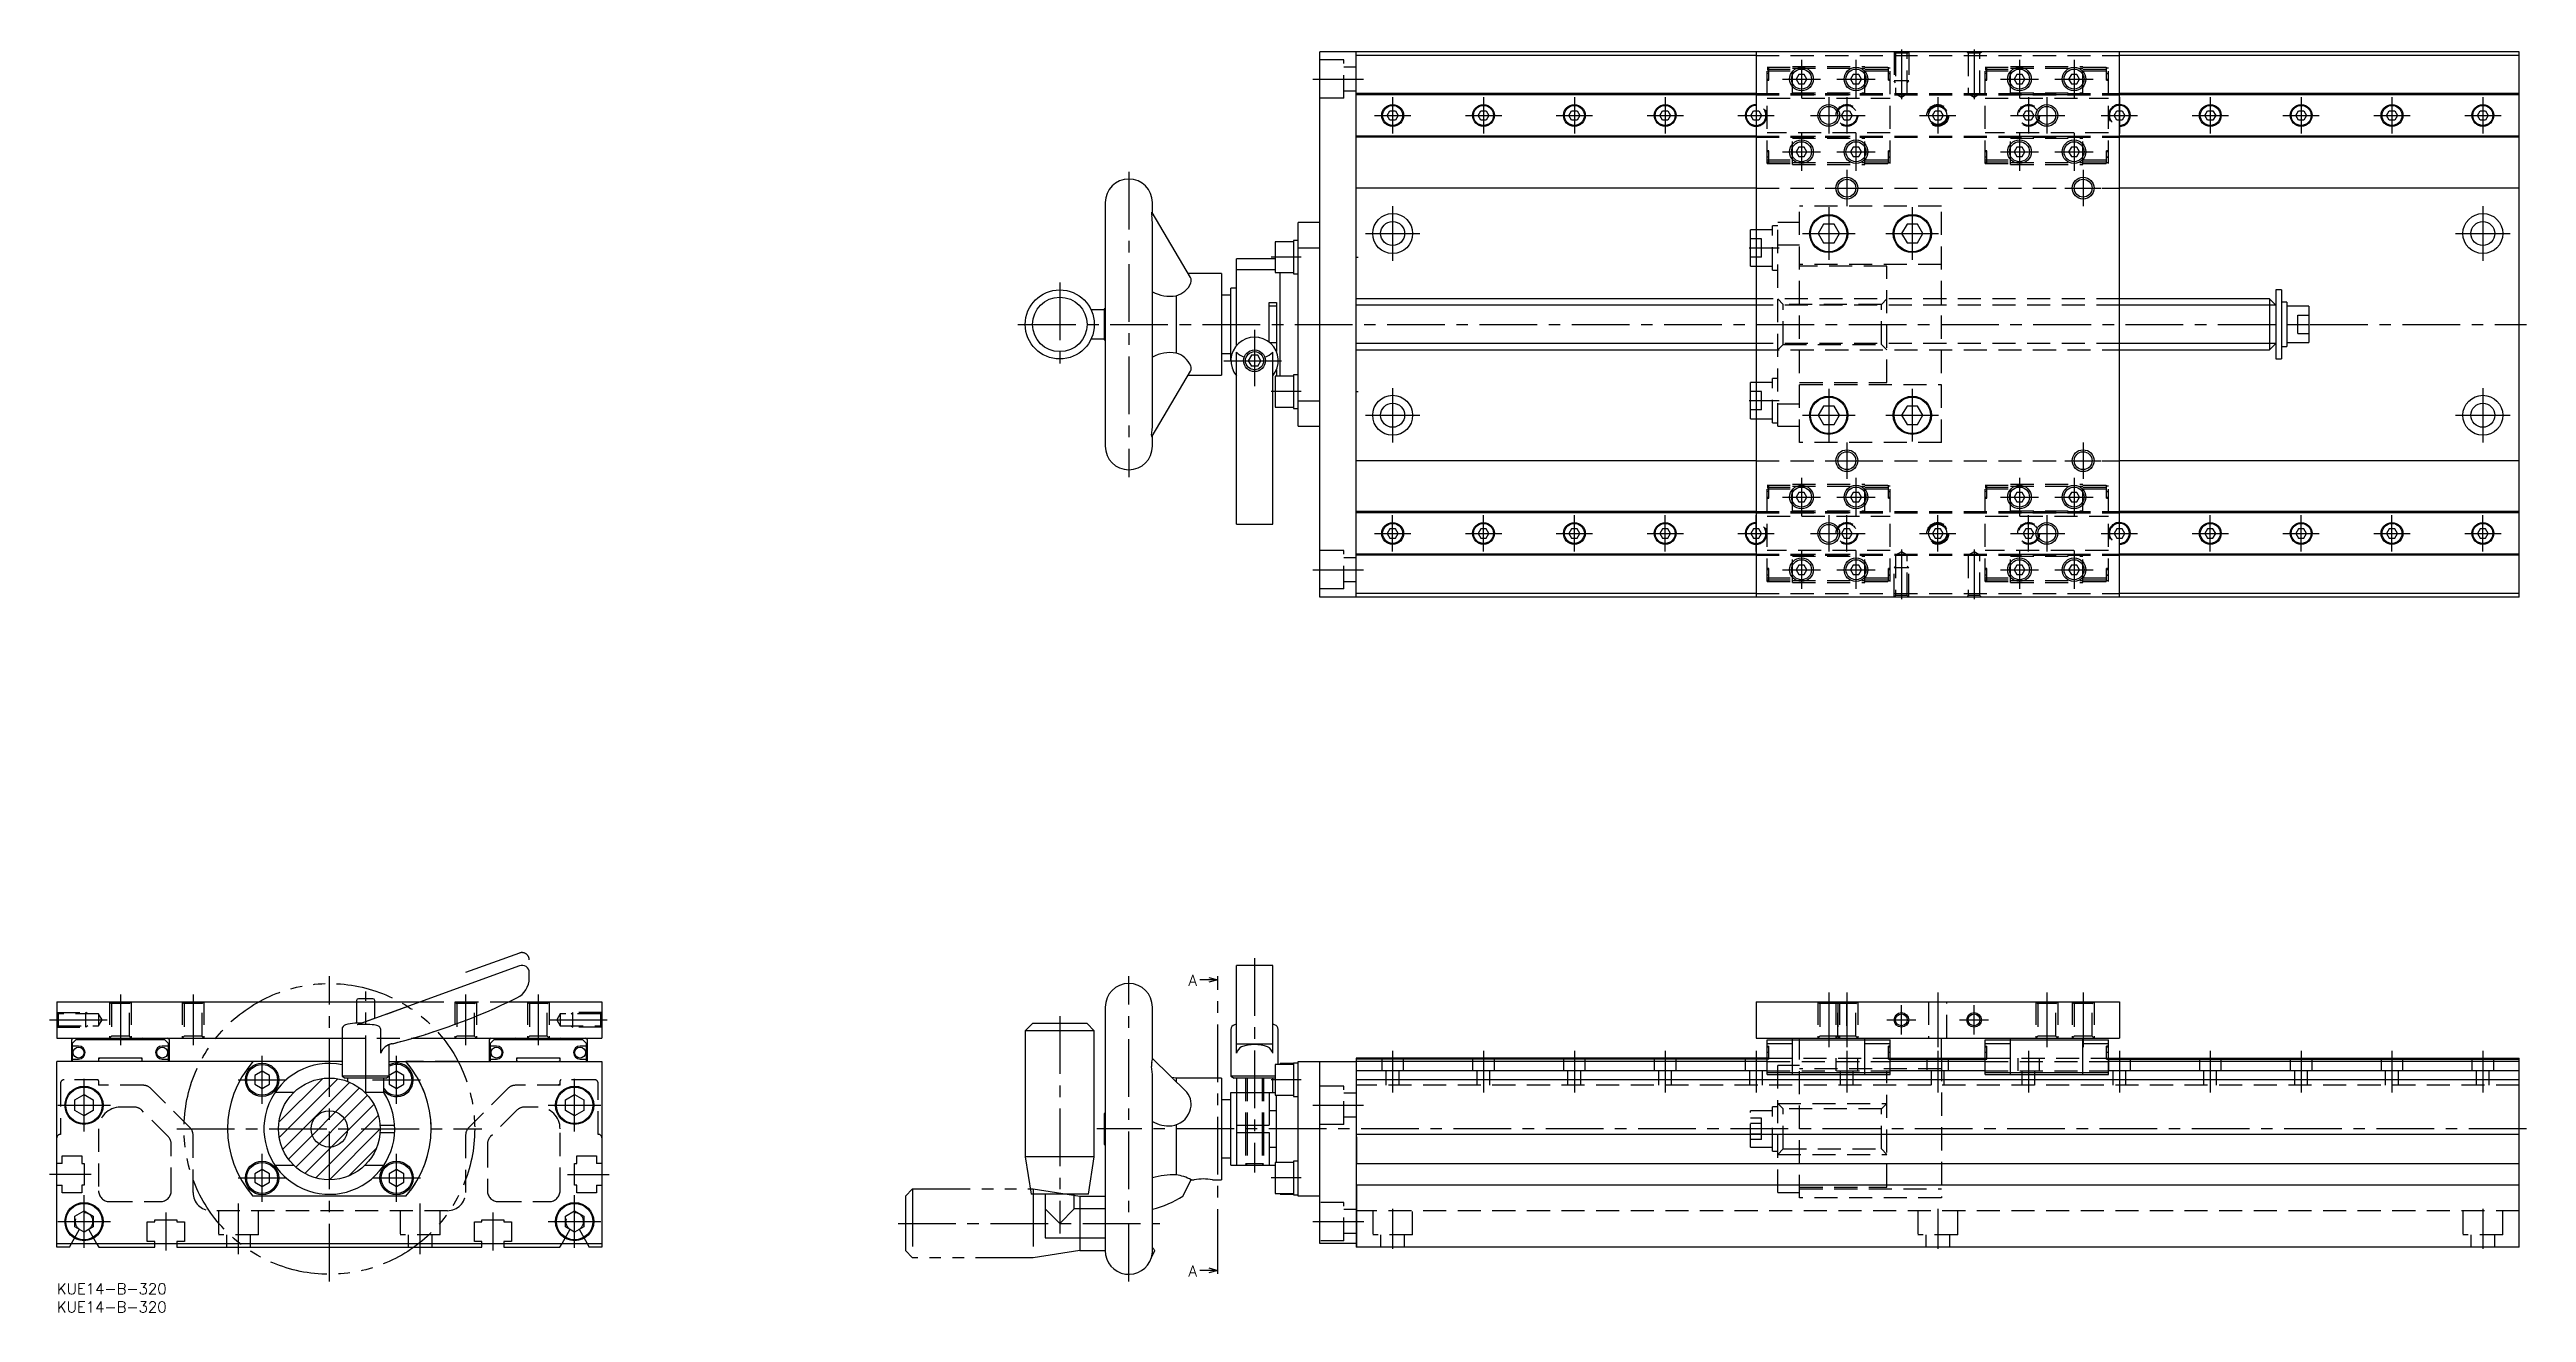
# Model space of a CAD drawing. Extents: x -2 to 680, y -8 to 339.
import ezdxf

# ---------------------------------------------------------------- set-up
doc = ezdxf.new("R2010")
doc.units = 0
doc.header["$LTSCALE"] = 0.5
for name, pattern in [('CENTER', [50.8, 31.75, -6.35, 6.35, -6.35]), ('DASHED', [19.05, 12.7, -6.35]), ('PHANTOM', [63.5, 31.75, -6.35, 6.35, -6.35, 6.35, -6.35])]:
    doc.linetypes.add(name, pattern=pattern)
for name, color, linetype in [('MSM_CENTER', 1, 'CENTER'), ('MSM_CONTINUOUS', 7, 'CONTINUOUS'), ('MSM_DASHED', 4, 'DASHED'), ('MSM_IMAGINARY', 6, 'PHANTOM'), ('MSM_NARROW', 5, 'CONTINUOUS'), ('MSM_PART_NUMBER', 7, 'CONTINUOUS')]:
    doc.layers.add(name, color=color, linetype=linetype)
doc.styles.get("Standard").update_dxf_attribs({"font": 'txt.shx', "height": 3, "bigfont": 'bigfont.shx'})

msp = doc.modelspace()

# ---------------------------------------------------------------- texts
at = {"layer": 'MSM_PART_NUMBER'}
for p in [(311.41, 81.85), (311.41, 1.92)]:
    msp.add_text('A', height=3, dxfattribs=at).set_placement(p)

# ---------------------------------------------------------------- blocks, each defined once
blk = doc.blocks.new('*U6')
at = {"layer": 'MSM_PART_NUMBER'}
blk.add_text('KUE14-B-320', height=3, dxfattribs=at).set_placement((0, -3))
blk = doc.blocks.new('*U7')
at = {"layer": 'MSM_PART_NUMBER'}
blk.add_text('KUE14-B-320', height=3, dxfattribs=at).set_placement((0, -8))

# ---------------------------------------------------------------- linework, layer by layer
at = {"layer": 'MSM_CENTER'}
for p, q in [((480.1, 336.59), (480.1, 326.09)), ((495.1, 336.59), (495.1, 326.09)), ((507.6, 339.46), (507.6, 325.78)), ((527.6, 339.46), (527.6, 325.78)), ((540.1, 336.59), (540.1, 326.09)), ((555.1, 336.59), (555.1, 326.09)), ((345.6, 331.34), (359.6, 331.34)), ((471.18, 332.84), (470.63, 332.84)), ((474.85, 331.34), (485.35, 331.34)), ((489.85, 331.34), (500.35, 331.34)), ((504.58, 332.84), (504.03, 332.84)), ((531.18, 332.84), (530.63, 332.84)), ((534.85, 331.34), (545.35, 331.34)), ((549.85, 331.34), (560.35, 331.34)), ((564.58, 332.84), (564.03, 332.84)), ((362.6, 321.34), (372.6, 321.34)), ((367.6, 326.34), (367.6, 316.34)), ((387.6, 321.34), (397.6, 321.34)), ((392.6, 326.34), (392.6, 316.34)), ((412.6, 321.34), (422.6, 321.34)), ((417.6, 326.34), (417.6, 316.34)), ((437.6, 321.34), (447.6, 321.34)), ((442.6, 326.34), (442.6, 316.34)), ((462.6, 321.34), (472.6, 321.34)), ((467.6, 326.34), (467.6, 316.34)), ((482.6, 321.34), (497.6, 321.34)), ((487.6, 326.34), (487.6, 316.34)), ((492.6, 326.34), (492.6, 316.34)), ((512.6, 321.34), (522.6, 321.34)), ((517.6, 326.34), (517.6, 316.34)), ((537.6, 321.34), (552.6, 321.34)), ((542.6, 326.34), (542.6, 316.34)), ((547.6, 326.34), (547.6, 316.34)), ((562.6, 321.34), (572.6, 321.34)), ((567.6, 326.34), (567.6, 316.34)), ((587.6, 321.34), (597.6, 321.34)), ((592.6, 326.34), (592.6, 316.34)), ((612.6, 321.34), (622.6, 321.34)), ((617.6, 326.34), (617.6, 316.34)), ((637.6, 321.34), (647.6, 321.34)), ((642.6, 326.34), (642.6, 316.34)), ((662.6, 321.34), (672.6, 321.34)), ((667.6, 326.34), (667.6, 316.34)), ((480.1, 316.59), (480.1, 306.09)), ((495.1, 316.59), (495.1, 306.09)), ((540.1, 316.59), (540.1, 306.09)), ((555.1, 316.59), (555.1, 306.09)), ((471.18, 309.84), (470.63, 309.84)), ((474.85, 311.34), (485.35, 311.34)), ((489.85, 311.34), (500.35, 311.34)), ((504.58, 309.84), (504.03, 309.84)), ((531.18, 309.84), (530.63, 309.84)), ((534.85, 311.34), (545.35, 311.34)), ((549.85, 311.34), (560.35, 311.34)), ((564.58, 309.84), (564.03, 309.84)), ((295, 305.84), (295, 221.84)), ((487.6, 301.34), (497.6, 301.34)), ((492.6, 306.34), (492.6, 296.34)), ((552.6, 301.34), (562.6, 301.34)), ((557.6, 306.34), (557.6, 296.34)), ((367.6, 296.34), (367.6, 281.34)), ((487.6, 296.09), (487.6, 281.59)), ((510.6, 296.09), (510.6, 281.59)), ((667.6, 296.34), (667.6, 281.34)), ((360.1, 288.84), (375.1, 288.84)), ((480.35, 288.84), (494.85, 288.84)), ((503.35, 288.84), (517.85, 288.84)), ((660.1, 288.84), (675.1, 288.84)), ((342.41, 282.34), (334.13, 282.34)), ((357.6, 282.34), (358.1, 282.34)), ((473.98, 284.84), (465.73, 284.84)), ((276, 275.34), (276, 252.34)), ((264.5, 263.84), (679.6, 263.84)), ((329.6, 262.34), (329.6, 246.84)), ((321.1, 253.84), (338.6, 253.84)), ((367.6, 246.34), (367.6, 231.34)), ((487.6, 246.09), (487.6, 231.59)), ((510.6, 246.09), (510.6, 231.59)), ((667.6, 246.34), (667.6, 231.34)), ((342.41, 245.34), (334.13, 245.34)), ((357.6, 245.34), (358.1, 245.34)), ((360.1, 238.84), (375.1, 238.84)), ((473.98, 242.84), (465.73, 242.84)), ((480.35, 238.84), (494.85, 238.84)), ((503.35, 238.84), (517.85, 238.84)), ((660.1, 238.84), (675.1, 238.84)), ((487.6, 226.34), (497.6, 226.34)), ((492.6, 231.34), (492.6, 221.34)), ((552.6, 226.34), (562.6, 226.34)), ((557.6, 231.34), (557.6, 221.34)), ((480.1, 221.59), (480.1, 211.09)), ((495.1, 221.59), (495.1, 211.09)), ((540.1, 221.59), (540.1, 211.09)), ((555.1, 221.59), (555.1, 211.09)), ((367.6, 201.34), (367.6, 211.34)), ((392.6, 201.34), (392.6, 211.34)), ((417.6, 201.34), (417.6, 211.34)), ((442.6, 201.34), (442.6, 211.34)), ((467.6, 201.34), (467.6, 211.34)), ((471.18, 217.84), (470.63, 217.84)), ((474.85, 216.34), (485.35, 216.34)), ((487.6, 211.34), (487.6, 201.34)), ((489.85, 216.34), (500.35, 216.34)), ((492.6, 201.34), (492.6, 211.34)), ((504.58, 217.84), (504.03, 217.84)), ((517.6, 201.34), (517.6, 211.34)), ((531.18, 217.84), (530.63, 217.84)), ((534.85, 216.34), (545.35, 216.34)), ((542.6, 201.34), (542.6, 211.34)), ((547.6, 211.34), (547.6, 201.34)), ((549.85, 216.34), (560.35, 216.34)), ((564.58, 217.84), (564.03, 217.84)), ((567.6, 201.34), (567.6, 211.34)), ((592.6, 201.34), (592.6, 211.34)), ((617.6, 201.34), (617.6, 211.34)), ((642.6, 201.34), (642.6, 211.34)), ((667.6, 201.34), (667.6, 211.34)), ((362.6, 206.34), (372.6, 206.34)), ((387.6, 206.34), (397.6, 206.34)), ((412.6, 206.34), (422.6, 206.34)), ((437.6, 206.34), (447.6, 206.34)), ((462.6, 206.34), (472.6, 206.34)), ((482.6, 206.34), (497.6, 206.34)), ((512.6, 206.34), (522.6, 206.34)), ((537.6, 206.34), (552.6, 206.34)), ((562.6, 206.34), (572.6, 206.34)), ((587.6, 206.34), (597.6, 206.34)), ((612.6, 206.34), (622.6, 206.34)), ((637.6, 206.34), (647.6, 206.34)), ((662.6, 206.34), (672.6, 206.34)), ((480.1, 201.59), (480.1, 191.09)), ((495.1, 201.59), (495.1, 191.09)), ((507.6, 201.9), (507.6, 188.22)), ((527.6, 201.9), (527.6, 188.22)), ((540.1, 201.59), (540.1, 191.09)), ((555.1, 201.59), (555.1, 191.09)), ((345.6, 196.34), (359.6, 196.34)), ((471.18, 194.84), (470.63, 194.84)), ((474.85, 196.34), (485.35, 196.34)), ((489.85, 196.34), (500.35, 196.34)), ((504.58, 194.84), (504.03, 194.84)), ((531.18, 194.84), (530.63, 194.84)), ((534.85, 196.34), (545.35, 196.34)), ((549.85, 196.34), (560.35, 196.34)), ((564.58, 194.84), (564.03, 194.84)), ((329.6, 89.5), (329.6, 30.5)), ((75, 0.5), (75, 84.5)), ((295, 0.5), (295, 84.5)), ((319.5, 4.58), (319.5, 82.5)), ((17.5, 79.5), (17.5, 65.5)), ((37.5, 79.5), (37.5, 65.5)), ((85, 52.3), (85, 80.3)), ((112.5, 79.5), (112.5, 65.5)), ((132.5, 79.5), (132.5, 65.5)), ((487.6, 80), (487.6, 65)), ((492.6, 80), (492.6, 65)), ((507.6, 68.5), (507.6, 76.5)), ((517.6, 80), (517.6, 65)), ((527.6, 68.5), (527.6, 76.5)), ((547.6, 80), (547.6, 65)), ((557.6, 80), (557.6, 65)), ((-2, 72.5), (14.44, 72.5)), ((135.56, 72.5), (152, 72.5)), ((276, 73.5), (276, 13.75)), ((503.6, 72.5), (511.6, 72.5)), ((523.6, 72.5), (531.6, 72.5)), ((56.5, 49.4), (56.5, 62.6)), ((93.5, 49.4), (93.5, 62.6)), ((367.6, 64), (367.6, 52.5)), ((392.6, 64), (392.6, 52.5)), ((417.6, 64), (417.6, 52.5)), ((442.6, 64), (442.6, 52.5)), ((467.6, 64), (467.6, 52.5)), ((471.18, 63.5), (470.63, 63.5)), ((492.6, 64), (492.6, 52.5)), ((504.58, 63.5), (504.03, 63.5)), ((517.6, 64), (517.6, 52.5)), ((531.18, 63.5), (530.63, 63.5)), ((542.6, 64), (542.6, 52.5)), ((564.58, 63.5), (564.03, 63.5)), ((567.6, 64), (567.6, 52.5)), ((592.6, 64), (592.6, 52.5)), ((617.6, 64), (617.6, 52.5)), ((642.6, 64), (642.6, 52.5)), ((667.6, 64), (667.6, 52.5)), ((7.5, 41.75), (7.5, 56.25)), ((49.9, 56), (63.1, 56)), ((86.9, 56), (100.1, 56)), ((142.5, 41.75), (142.5, 56.25)), ((342.41, 56), (334.13, 56)), ((0.25, 49), (14.75, 49)), ((135.25, 49), (149.75, 49)), ((345.6, 49), (359.6, 49)), ((33, 42.5), (117, 42.5)), ((679.6, 42.5), (286.2, 42.5)), ((56.5, 22.4), (56.5, 35.6)), ((93.5, 22.4), (93.5, 35.6)), ((9.5, 30), (-2, 30)), ((49.9, 29), (63.1, 29)), ((86.9, 29), (100.1, 29)), ((140.5, 30), (152, 30)), ((342.41, 29), (334.13, 29)), ((7.5, 9.75), (7.5, 24.25)), ((50, 8), (50, 22)), ((100, 8), (100, 22)), ((142.5, 9.75), (142.5, 24.25)), ((367.6, 20.5), (367.6, 9.5)), ((517.6, 20.5), (517.6, 9.5)), ((667.6, 20.5), (667.6, 9.5)), ((0.25, 17), (14.75, 17)), ((30, 19.5), (30, 9)), ((120, 19.5), (120, 9)), ((135.25, 17), (149.75, 17)), ((231.5, 16.5), (303.5, 16.5)), ((345.6, 17), (359.65, 17))]:
    msp.add_line(p, q, dxfattribs=at)
at = {"layer": 'MSM_CONTINUOUS'}
for p, q in [((347.6, 188.84), (347.6, 338.84)), ((357.6, 338.84), (347.6, 338.84)), ((357.6, 188.84), (357.6, 338.84)), ((357.6, 338.79), (357.65, 338.79)), ((467.6, 337.84), (357.6, 337.84)), ((677.6, 338.84), (357.65, 338.84)), ((357.65, 338.84), (357.65, 338.79)), ((467.6, 338.84), (467.6, 188.84)), ((567.6, 188.84), (567.6, 338.84)), ((677.6, 337.84), (567.6, 337.84)), ((677.6, 188.84), (677.6, 338.84)), ((467.6, 327.34), (357.6, 327.34)), ((479.36, 332.62), (478.62, 331.34)), ((478.62, 331.34), (479.36, 330.06)), ((480.84, 332.62), (479.36, 332.62)), ((479.36, 330.06), (480.84, 330.06)), ((481.58, 331.34), (480.84, 332.62)), ((480.84, 330.06), (481.58, 331.34)), ((494.36, 332.62), (493.62, 331.34)), ((493.62, 331.34), (494.36, 330.06)), ((495.84, 332.62), (494.36, 332.62)), ((494.36, 330.06), (495.84, 330.06)), ((496.58, 331.34), (495.84, 332.62)), ((495.84, 330.06), (496.58, 331.34)), ((539.36, 332.62), (538.62, 331.34)), ((538.62, 331.34), (539.36, 330.06)), ((540.84, 332.62), (539.36, 332.62)), ((539.36, 330.06), (540.84, 330.06)), ((541.58, 331.34), (540.84, 332.62)), ((540.84, 330.06), (541.58, 331.34)), ((554.36, 332.62), (553.62, 331.34)), ((553.62, 331.34), (554.36, 330.06)), ((555.84, 332.62), (554.36, 332.62)), ((554.36, 330.06), (555.84, 330.06)), ((556.58, 331.34), (555.84, 332.62)), ((555.84, 330.06), (556.58, 331.34)), ((677.6, 327.34), (567.6, 327.34)), ((677.55, 315.34), (677.55, 327.34)), ((467.6, 327.04), (357.6, 327.04)), ((366.12, 321.34), (366.86, 322.62)), ((366.86, 320.06), (366.12, 321.34)), ((366.86, 322.62), (368.34, 322.62)), ((368.34, 322.62), (369.08, 321.34)), ((369.08, 321.34), (368.34, 320.06)), ((391.12, 321.34), (391.86, 322.62)), ((391.86, 320.06), (391.12, 321.34)), ((391.86, 322.62), (393.34, 322.62)), ((393.34, 322.62), (394.08, 321.34)), ((394.08, 321.34), (393.34, 320.06)), ((416.12, 321.34), (416.86, 322.62)), ((416.86, 320.06), (416.12, 321.34)), ((416.86, 322.62), (418.34, 322.62)), ((418.34, 322.62), (419.08, 321.34)), ((419.08, 321.34), (418.34, 320.06)), ((441.12, 321.34), (441.86, 322.62)), ((441.86, 320.06), (441.12, 321.34)), ((441.86, 322.62), (443.34, 322.62)), ((443.34, 322.62), (444.08, 321.34)), ((444.08, 321.34), (443.34, 320.06)), ((466.12, 321.34), (466.86, 322.62)), ((466.86, 320.06), (466.12, 321.34)), ((466.86, 322.62), (467.6, 322.62)), ((516.12, 321.34), (516.86, 322.62)), ((516.86, 320.06), (516.12, 321.34)), ((516.86, 322.62), (518.34, 322.62)), ((518.34, 322.62), (519.08, 321.34)), ((519.08, 321.34), (518.34, 320.06)), ((677.55, 327.04), (567.6, 327.04)), ((567.6, 322.62), (568.34, 322.62)), ((568.34, 322.62), (569.08, 321.34)), ((569.08, 321.34), (568.34, 320.06)), ((591.12, 321.34), (591.86, 322.62)), ((591.86, 320.06), (591.12, 321.34)), ((591.86, 322.62), (593.34, 322.62)), ((593.34, 322.62), (594.08, 321.34)), ((594.08, 321.34), (593.34, 320.06)), ((616.12, 321.34), (616.86, 322.62)), ((616.86, 320.06), (616.12, 321.34)), ((616.86, 322.62), (618.34, 322.62)), ((618.34, 322.62), (619.08, 321.34)), ((619.08, 321.34), (618.34, 320.06)), ((641.12, 321.34), (641.86, 322.62)), ((641.86, 320.06), (641.12, 321.34)), ((641.86, 322.62), (643.34, 322.62)), ((643.34, 322.62), (644.08, 321.34)), ((644.08, 321.34), (643.34, 320.06)), ((666.12, 321.34), (666.86, 322.62)), ((666.86, 320.06), (666.12, 321.34)), ((666.86, 322.62), (668.34, 322.62)), ((668.34, 322.62), (669.08, 321.34)), ((669.08, 321.34), (668.34, 320.06)), ((467.6, 315.64), (357.6, 315.64)), ((467.6, 315.34), (357.6, 315.34)), ((368.34, 320.06), (366.86, 320.06)), ((393.34, 320.06), (391.86, 320.06)), ((418.34, 320.06), (416.86, 320.06)), ((443.34, 320.06), (441.86, 320.06)), ((467.6, 320.06), (466.86, 320.06)), ((518.34, 320.06), (516.86, 320.06)), ((568.34, 320.06), (567.6, 320.06)), ((677.55, 315.64), (567.6, 315.64)), ((677.55, 315.34), (567.6, 315.34)), ((593.34, 320.06), (591.86, 320.06)), ((618.34, 320.06), (616.86, 320.06)), ((643.34, 320.06), (641.86, 320.06)), ((668.34, 320.06), (666.86, 320.06)), ((479.36, 312.62), (478.62, 311.34)), ((478.62, 311.34), (479.36, 310.06)), ((480.84, 312.62), (479.36, 312.62)), ((479.36, 310.06), (480.84, 310.06)), ((481.58, 311.34), (480.84, 312.62)), ((480.84, 310.06), (481.58, 311.34)), ((494.36, 312.62), (493.62, 311.34)), ((493.62, 311.34), (494.36, 310.06)), ((495.84, 312.62), (494.36, 312.62)), ((494.36, 310.06), (495.84, 310.06)), ((496.58, 311.34), (495.84, 312.62)), ((495.84, 310.06), (496.58, 311.34)), ((539.36, 312.62), (538.62, 311.34)), ((538.62, 311.34), (539.36, 310.06)), ((540.84, 312.62), (539.36, 312.62)), ((539.36, 310.06), (540.84, 310.06)), ((541.58, 311.34), (540.84, 312.62)), ((540.84, 310.06), (541.58, 311.34)), ((554.36, 312.62), (553.62, 311.34)), ((553.62, 311.34), (554.36, 310.06)), ((555.84, 312.62), (554.36, 312.62)), ((554.36, 310.06), (555.84, 310.06)), ((556.58, 311.34), (555.84, 312.62)), ((555.84, 310.06), (556.58, 311.34)), ((467.6, 301.34), (357.6, 301.34)), ((677.6, 301.34), (567.6, 301.34)), ((288.5, 297.34), (288.5, 230.34)), ((312, 276.7), (301.41, 294.6)), ((301.5, 294.43), (301.5, 297.34)), ((301.5, 236.37), (301.5, 291.31)), ((335.3, 286.59), (335.3, 278.09)), ((340.3, 286.59), (335.3, 286.59)), ((340.3, 286.94), (340.3, 277.74)), ((341.6, 286.94), (340.3, 286.94)), ((341.6, 235.84), (341.6, 291.84)), ((347.6, 291.84), (341.6, 291.84)), ((466.1, 279.84), (466.1, 289.84)), ((467.6, 289.84), (466.1, 289.84)), ((486.14, 291.38), (484.67, 288.84)), ((484.67, 288.84), (486.14, 286.3)), ((489.07, 291.38), (486.14, 291.38)), ((486.14, 286.3), (489.07, 286.3)), ((490.53, 288.84), (489.07, 291.38)), ((489.07, 286.3), (490.53, 288.84)), ((509.14, 291.38), (507.67, 288.84)), ((507.67, 288.84), (509.14, 286.3)), ((512.07, 291.38), (509.14, 291.38)), ((509.14, 286.3), (512.07, 286.3)), ((513.53, 288.84), (512.07, 291.38)), ((512.07, 286.3), (513.53, 288.84)), ((324.6, 257.99), (324.6, 281.84)), ((335.3, 281.84), (324.6, 281.84)), ((347.6, 284.86), (341.6, 284.86)), ((466.1, 279.84), (467.6, 279.84)), ((320.5, 277.84), (311.32, 277.84)), ((320.5, 277.84), (320.5, 249.84)), ((323.1, 253.84), (323.1, 273.84)), ((324.6, 273.84), (323.1, 273.84)), ((335.3, 278.81), (324.6, 278.81)), ((335.3, 278.09), (340.3, 278.09)), ((336.6, 249.59), (336.6, 278.09)), ((340.3, 277.74), (341.6, 277.74)), ((610.6, 273.34), (610.6, 254.34)), ((612.2, 273.34), (610.6, 273.34)), ((612.2, 273.34), (612.2, 254.34)), ((288.2, 267.84), (284.62, 267.84)), ((288.2, 268.09), (288.2, 259.59)), ((288.5, 268.09), (288.2, 268.09)), ((308, 271.74), (308, 255.94)), ((323.1, 271.84), (320.5, 271.84)), ((333.6, 258.96), (333.6, 269.84)), ((333.6, 269.84), (335.6, 269.84)), ((335.6, 268.84), (333.6, 268.84)), ((335.6, 269.84), (335.6, 256.34)), ((467.6, 270.84), (357.6, 270.84)), ((608.85, 270.84), (567.6, 270.84)), ((610.6, 269.09), (608.85, 270.84)), ((608.85, 270.84), (608.85, 256.84)), ((613.7, 269.94), (612.2, 269.94)), ((613.7, 269.94), (613.7, 257.74)), ((619.7, 268.84), (613.7, 268.84)), ((619.7, 268.84), (619.7, 258.84)), ((284.62, 259.84), (288.2, 259.84)), ((288.2, 259.59), (288.5, 259.59)), ((320.5, 255.84), (323.1, 255.84)), ((324.6, 208.84), (324.6, 256.18)), ((328.74, 255.34), (327.87, 253.84)), ((327.87, 253.84), (328.74, 252.34)), ((330.47, 255.34), (328.74, 255.34)), ((330.47, 252.34), (328.74, 252.34)), ((331.33, 253.84), (330.47, 255.34)), ((330.47, 252.34), (331.33, 253.84)), ((333.76, 258.84), (335.6, 258.84)), ((334.6, 208.84), (334.6, 256.18)), ((357.6, 256.84), (467.6, 256.84)), ((567.6, 256.84), (608.85, 256.84)), ((608.85, 256.84), (610.6, 258.59)), ((610.6, 254.34), (612.2, 254.34)), ((612.2, 257.74), (613.7, 257.74)), ((613.7, 258.84), (619.7, 258.84)), ((301.41, 233.09), (312, 250.98)), ((311.32, 249.84), (320.5, 249.84)), ((335.3, 249.59), (335.3, 241.09)), ((340.3, 249.59), (335.3, 249.59)), ((335.6, 251.34), (335.6, 249.59)), ((340.3, 249.94), (340.3, 240.74)), ((341.6, 249.94), (340.3, 249.94)), ((466.1, 237.84), (466.1, 247.84)), ((467.6, 247.84), (466.1, 247.84)), ((335.3, 241.09), (340.3, 241.09)), ((340.3, 240.74), (341.6, 240.74)), ((341.6, 242.82), (347.6, 242.82)), ((486.14, 241.38), (484.67, 238.84)), ((484.67, 238.84), (486.14, 236.3)), ((489.07, 241.38), (486.14, 241.38)), ((490.53, 238.84), (489.07, 241.38)), ((489.07, 236.3), (490.53, 238.84)), ((509.14, 241.38), (507.67, 238.84)), ((507.67, 238.84), (509.14, 236.3)), ((512.07, 241.38), (509.14, 241.38)), ((513.53, 238.84), (512.07, 241.38)), ((512.07, 236.3), (513.53, 238.84)), ((301.5, 230.34), (301.5, 233.24)), ((341.6, 235.84), (347.6, 235.84)), ((466.1, 237.84), (467.6, 237.84)), ((486.14, 236.3), (489.07, 236.3)), ((509.14, 236.3), (512.07, 236.3)), ((467.6, 226.34), (357.6, 226.34)), ((677.6, 226.34), (567.6, 226.34)), ((467.6, 212.34), (357.6, 212.34)), ((467.6, 212.04), (357.6, 212.04)), ((479.36, 217.62), (478.62, 216.34)), ((478.62, 216.34), (479.36, 215.06)), ((480.84, 217.62), (479.36, 217.62)), ((479.36, 215.06), (480.84, 215.06)), ((481.58, 216.34), (480.84, 217.62)), ((480.84, 215.06), (481.58, 216.34)), ((494.36, 217.62), (493.62, 216.34)), ((493.62, 216.34), (494.36, 215.06)), ((495.84, 217.62), (494.36, 217.62)), ((494.36, 215.06), (495.84, 215.06)), ((496.58, 216.34), (495.84, 217.62)), ((495.84, 215.06), (496.58, 216.34)), ((539.36, 217.62), (538.62, 216.34)), ((538.62, 216.34), (539.36, 215.06)), ((540.84, 217.62), (539.36, 217.62)), ((539.36, 215.06), (540.84, 215.06)), ((541.58, 216.34), (540.84, 217.62)), ((540.84, 215.06), (541.58, 216.34)), ((554.36, 217.62), (553.62, 216.34)), ((553.62, 216.34), (554.36, 215.06)), ((555.84, 217.62), (554.36, 217.62)), ((554.36, 215.06), (555.84, 215.06)), ((556.58, 216.34), (555.84, 217.62)), ((555.84, 215.06), (556.58, 216.34)), ((677.55, 212.34), (567.6, 212.34)), ((677.55, 212.04), (567.6, 212.04)), ((677.55, 200.34), (677.55, 212.34)), ((324.6, 208.84), (334.6, 208.84)), ((366.86, 207.62), (366.12, 206.34)), ((366.12, 206.34), (366.86, 205.06)), ((368.34, 207.62), (366.86, 207.62)), ((366.86, 205.06), (368.34, 205.06)), ((369.08, 206.34), (368.34, 207.62)), ((368.34, 205.06), (369.08, 206.34)), ((391.86, 207.62), (391.12, 206.34)), ((391.12, 206.34), (391.86, 205.06)), ((393.34, 207.62), (391.86, 207.62)), ((391.86, 205.06), (393.34, 205.06)), ((394.08, 206.34), (393.34, 207.62)), ((393.34, 205.06), (394.08, 206.34)), ((416.86, 207.62), (416.12, 206.34)), ((416.12, 206.34), (416.86, 205.06)), ((418.34, 207.62), (416.86, 207.62)), ((416.86, 205.06), (418.34, 205.06)), ((419.08, 206.34), (418.34, 207.62)), ((418.34, 205.06), (419.08, 206.34)), ((441.86, 207.62), (441.12, 206.34)), ((441.12, 206.34), (441.86, 205.06)), ((443.34, 207.62), (441.86, 207.62)), ((441.86, 205.06), (443.34, 205.06)), ((444.08, 206.34), (443.34, 207.62)), ((443.34, 205.06), (444.08, 206.34)), ((466.86, 207.62), (466.12, 206.34)), ((466.12, 206.34), (466.86, 205.06)), ((467.6, 207.62), (466.86, 207.62)), ((466.86, 205.06), (467.6, 205.06)), ((516.86, 207.62), (516.12, 206.34)), ((516.12, 206.34), (516.86, 205.06)), ((518.34, 207.62), (516.86, 207.62)), ((516.86, 205.06), (518.34, 205.06)), ((519.08, 206.34), (518.34, 207.62)), ((518.34, 205.06), (519.08, 206.34)), ((568.34, 207.62), (567.6, 207.62)), ((567.6, 205.06), (568.34, 205.06)), ((569.08, 206.34), (568.34, 207.62)), ((568.34, 205.06), (569.08, 206.34)), ((591.86, 207.62), (591.12, 206.34)), ((591.12, 206.34), (591.86, 205.06)), ((593.34, 207.62), (591.86, 207.62)), ((591.86, 205.06), (593.34, 205.06)), ((594.08, 206.34), (593.34, 207.62)), ((593.34, 205.06), (594.08, 206.34)), ((616.86, 207.62), (616.12, 206.34)), ((616.12, 206.34), (616.86, 205.06)), ((618.34, 207.62), (616.86, 207.62)), ((616.86, 205.06), (618.34, 205.06)), ((619.08, 206.34), (618.34, 207.62)), ((618.34, 205.06), (619.08, 206.34)), ((641.86, 207.62), (641.12, 206.34)), ((641.12, 206.34), (641.86, 205.06)), ((643.34, 207.62), (641.86, 207.62)), ((641.86, 205.06), (643.34, 205.06)), ((644.08, 206.34), (643.34, 207.62)), ((643.34, 205.06), (644.08, 206.34)), ((666.86, 207.62), (666.12, 206.34)), ((666.12, 206.34), (666.86, 205.06)), ((668.34, 207.62), (666.86, 207.62)), ((666.86, 205.06), (668.34, 205.06)), ((669.08, 206.34), (668.34, 207.62)), ((668.34, 205.06), (669.08, 206.34)), ((467.6, 200.64), (357.6, 200.64)), ((467.6, 200.34), (357.6, 200.34)), ((677.55, 200.64), (567.6, 200.64)), ((677.6, 200.34), (567.6, 200.34)), ((479.36, 197.62), (478.62, 196.34)), ((478.62, 196.34), (479.36, 195.06)), ((480.84, 197.62), (479.36, 197.62)), ((479.36, 195.06), (480.84, 195.06)), ((481.58, 196.34), (480.84, 197.62)), ((480.84, 195.06), (481.58, 196.34)), ((494.36, 197.62), (493.62, 196.34)), ((493.62, 196.34), (494.36, 195.06)), ((495.84, 197.62), (494.36, 197.62)), ((494.36, 195.06), (495.84, 195.06)), ((496.58, 196.34), (495.84, 197.62)), ((495.84, 195.06), (496.58, 196.34)), ((539.36, 197.62), (538.62, 196.34)), ((538.62, 196.34), (539.36, 195.06)), ((540.84, 197.62), (539.36, 197.62)), ((539.36, 195.06), (540.84, 195.06)), ((541.58, 196.34), (540.84, 197.62)), ((540.84, 195.06), (541.58, 196.34)), ((554.36, 197.62), (553.62, 196.34)), ((553.62, 196.34), (554.36, 195.06)), ((555.84, 197.62), (554.36, 197.62)), ((554.36, 195.06), (555.84, 195.06)), ((556.58, 196.34), (555.84, 197.62)), ((555.84, 195.06), (556.58, 196.34)), ((357.6, 188.84), (347.6, 188.84)), ((467.6, 189.84), (357.6, 189.84)), ((357.65, 188.89), (357.6, 188.89)), ((357.65, 188.89), (357.65, 188.84)), ((677.6, 188.84), (357.65, 188.84)), ((677.6, 189.84), (567.6, 189.84)), ((127.32, 87.38), (82.66, 71.13)), ((130, 83.95), (130, 85.5)), ((324.6, 63.36), (324.6, 87.5)), ((334.6, 87.5), (324.6, 87.5)), ((334.6, 63.36), (334.6, 87.5)), ((0, 77.5), (82.5, 77.5)), ((0, 77.5), (0, 67.5)), ((82.5, 77.8), (82.5, 71.62)), ((87, 78.3), (83, 78.3)), ((87.5, 72.89), (87.5, 77.8)), ((87.5, 77.5), (100.18, 77.5)), ((124.42, 77.5), (150, 77.5)), ((150, 77.5), (150, 67.5)), ((288.5, 76), (288.5, 9)), ((301.5, 61.67), (301.5, 76)), ((467.6, 77.5), (467.6, 67.5)), ((467.6, 77.5), (567.6, 77.5)), ((567.6, 77.5), (567.6, 67.5)), ((78.5, 69.87), (78.5, 57)), ((84.03, 71.62), (82, 71.62)), ((89.15, 63.36), (89.15, 69.87)), ((268.5, 71.5), (266.5, 69.5)), ((285.5, 69.5), (266.5, 69.5)), ((266.5, 69.5), (266.5, 34.83)), ((283.5, 71.5), (268.5, 71.5)), ((285.5, 69.5), (283.5, 71.5)), ((285.5, 34.83), (285.5, 69.5)), ((323.1, 69.87), (323.1, 57)), ((336.1, 60.25), (336.1, 69.87)), ((0, 67.5), (78.5, 67.5)), ((4.5, 67.5), (4, 67)), ((4, 67), (4, 61)), ((5.25, 67), (4.25, 66)), ((4.25, 66), (4.25, 61)), ((6, 65.3), (4.25, 65.3)), ((4.25, 61.7), (6, 61.7)), ((29.75, 67), (5.25, 67)), ((11.75, 67), (11.25, 67.5)), ((23.5, 62), (11.5, 62)), ((11.8, 62), (11.5, 61.7)), ((11.5, 62), (11.5, 61.05)), ((23.5, 61.7), (23.2, 62)), ((23.75, 67.5), (23.25, 67)), ((23.5, 61.05), (23.5, 62)), ((30.75, 65.3), (29, 65.3)), ((29, 61.7), (30.75, 61.7)), ((30.75, 66), (29.75, 67)), ((31, 67), (30.5, 67.5)), ((30.75, 61), (30.75, 66)), ((31, 61), (31, 67)), ((91.5, 57), (91.5, 65.7)), ((98.09, 67.5), (150, 67.5)), ((119.5, 67.5), (119, 67)), ((119, 67), (119, 61)), ((120.25, 67), (119.25, 66)), ((119.25, 66), (119.25, 61)), ((121, 65.3), (119.25, 65.3)), ((119.25, 61.7), (121, 61.7)), ((144.75, 67), (120.25, 67)), ((126.75, 67), (126.25, 67.5)), ((138.5, 62), (126.5, 62)), ((126.8, 62), (126.5, 61.7)), ((126.5, 62), (126.5, 61.05)), ((138.5, 61.7), (138.2, 62)), ((138.75, 67.5), (138.25, 67)), ((138.5, 61.05), (138.5, 62)), ((145.75, 65.3), (144, 65.3)), ((144, 61.7), (145.75, 61.7)), ((145.75, 66), (144.75, 67)), ((146, 67), (145.5, 67.5)), ((145.75, 61), (145.75, 66)), ((146, 61), (146, 67)), ((310.93, 52.65), (301.5, 61.85)), ((324.6, 65.92), (334.6, 65.92)), ((471.15, 62), (357.6, 62)), ((357.6, 62), (357.6, 10)), ((471.15, 61.7), (357.6, 61.7)), ((467.6, 67.5), (567.6, 67.5)), ((470.65, 67), (504.55, 67)), ((470.65, 57.5), (470.65, 67)), ((470.65, 66), (477.65, 66)), ((470.65, 65.3), (471.15, 65.3)), ((471.15, 65), (470.65, 65)), ((471.15, 61.7), (470.65, 61.7)), ((471.15, 61.7), (471.15, 65.3)), ((477.65, 57.5), (477.65, 67.5)), ((497.55, 57.5), (497.55, 67.5)), ((497.55, 66), (504.55, 66)), ((504.05, 61.7), (504.05, 65.3)), ((504.55, 65.3), (504.05, 65.3)), ((504.55, 65), (504.05, 65)), ((504.05, 62), (531.15, 62)), ((504.05, 61.7), (531.15, 61.7)), ((504.05, 61.7), (504.55, 61.7)), ((504.55, 57.5), (504.55, 67)), ((518.6, 62), (518.6, 67.5)), ((530.65, 57.5), (530.65, 67)), ((530.65, 67), (564.55, 67)), ((530.65, 66), (537.65, 66)), ((530.65, 65.3), (531.15, 65.3)), ((531.15, 65), (530.65, 65)), ((531.15, 61.7), (530.65, 61.7)), ((531.15, 61.7), (531.15, 65.3)), ((537.65, 57.5), (537.65, 67.5)), ((557.55, 57.5), (557.55, 67.5)), ((557.55, 66), (564.55, 66)), ((564.55, 65.3), (564.05, 65.3)), ((564.05, 61.7), (564.05, 65.3)), ((564.55, 65), (564.05, 65)), ((564.05, 62), (677.55, 62)), ((564.05, 61.7), (677.55, 61.7)), ((564.55, 57.5), (564.55, 67)), ((677.55, 56), (677.55, 62)), ((0, 10), (0, 61)), ((78.5, 61), (0, 61)), ((56.5, 58.36), (54.46, 57.18)), ((54.46, 57.18), (54.46, 54.82)), ((54.46, 54.82), (56.5, 53.64)), ((58.54, 57.18), (56.5, 58.36)), ((56.5, 53.64), (58.54, 54.82)), ((58.54, 54.82), (58.54, 57.18)), ((78.5, 57), (79.37, 56.5)), ((91.5, 57), (78.5, 57)), ((90.63, 56.5), (79.37, 56.5)), ((80, 56.5), (80, 55.58)), ((90, 52.5), (90, 56.5)), ((90.63, 56.5), (91.5, 57)), ((91.46, 56.98), (91.46, 54.82)), ((91.46, 54.82), (93.5, 53.64)), ((91.5, 61), (150, 61)), ((93.5, 58.36), (91.5, 57.2)), ((95.54, 57.18), (93.5, 58.36)), ((93.5, 53.64), (95.54, 54.82)), ((95.54, 54.82), (95.54, 57.18)), ((150, 61), (150, 10)), ((301.5, 9.12), (301.5, 56.7)), ((308, 56.5), (306.88, 56.6)), ((320.5, 56.5), (308, 56.5)), ((308, 56.5), (308, 55.51)), ((320.5, 56.5), (320.5, 28.5)), ((335.3, 57), (323.1, 57)), ((323.1, 57), (323.97, 56.5)), ((335.24, 56.5), (323.97, 56.5)), ((324.6, 56.5), (324.6, 32.5)), ((334.6, 52.5), (334.6, 56.5)), ((335.24, 56.5), (335.3, 56.54)), ((340.3, 60.25), (335.3, 60.25)), ((335.3, 60.25), (335.3, 51.75)), ((336.6, 60.25), (336.6, 60.5)), ((340.3, 60.5), (336.6, 60.5)), ((341.6, 60.6), (340.3, 60.6)), ((340.3, 60.6), (340.3, 51.4)), ((341.6, 24), (341.6, 61)), ((341.6, 61), (357.6, 61)), ((347.6, 11), (347.6, 61)), ((470.65, 61.05), (357.6, 61.05)), ((470.65, 58.45), (357.6, 58.45)), ((677.6, 56), (357.6, 56)), ((470.65, 58), (504.55, 58)), ((470.65, 57.5), (504.55, 57.5)), ((530.65, 61.05), (504.55, 61.05)), ((530.65, 58.45), (504.55, 58.45)), ((530.65, 58), (564.55, 58)), ((530.65, 57.5), (564.55, 57.5)), ((677.55, 61.05), (564.55, 61.05)), ((677.55, 58.45), (564.55, 58.45)), ((677.6, 10), (677.6, 56)), ((4.96, 50.47), (7.5, 51.93)), ((4.96, 47.53), (4.96, 50.47)), ((7.5, 51.93), (10.04, 50.47)), ((10.04, 50.47), (10.04, 47.53)), ((65.2, 52.5), (60.03, 52.5)), ((89.97, 52.5), (84.8, 52.5)), ((139.96, 50.47), (142.5, 51.93)), ((139.96, 47.53), (139.96, 50.47)), ((142.5, 51.93), (145.04, 50.47)), ((145.04, 50.47), (145.04, 47.53)), ((323.1, 50.5), (320.5, 50.5)), ((323.1, 52.5), (335.3, 52.5)), ((323.1, 32.5), (323.1, 52.5)), ((333.6, 52.5), (333.6, 43.5)), ((335.3, 51.75), (340.3, 51.75)), ((335.6, 33.25), (335.6, 51.75)), ((340.3, 51.4), (341.6, 51.4)), ((7.5, 46.07), (4.96, 47.53)), ((10.04, 47.53), (7.5, 46.07)), ((88.96, 43.5), (92.97, 43.5)), ((88.96, 41.5), (92.97, 41.5)), ((142.5, 46.07), (139.96, 47.53)), ((145.04, 47.53), (142.5, 46.07)), ((288.5, 46.75), (288.2, 46.75)), ((288.2, 46.75), (288.2, 38.25)), ((308, 43.56), (308, 29.88)), ((324.6, 43.5), (333.6, 43.5)), ((324.6, 41.5), (333.6, 41.5)), ((327.1, 43.5), (327.1, 41.5)), ((327.1, 43.5), (327.1, 41.5)), ((332.1, 41.5), (332.1, 43.5)), ((332.1, 43.5), (332.1, 41.5)), ((335.6, 47.5), (333.6, 47.5)), ((333.6, 41.5), (333.6, 32.5)), ((677.6, 41), (357.6, 41)), ((285.5, 34.83), (266.5, 34.83)), ((266.5, 34.83), (268.12, 24.5)), ((283.89, 24.5), (285.5, 34.83)), ((288.2, 38.25), (288.5, 38.25)), ((320.5, 34.5), (323.1, 34.5)), ((333.6, 37.5), (335.6, 37.5)), ((357.65, 40.31), (357.6, 40.31)), ((357.65, 40.31), (357.65, 33)), ((56.5, 31.36), (54.46, 30.18)), ((54.46, 30.18), (54.46, 27.82)), ((54.46, 27.82), (56.5, 26.64)), ((58.54, 30.18), (56.5, 31.36)), ((56.5, 26.64), (58.54, 27.82)), ((58.54, 27.82), (58.54, 30.18)), ((60.03, 32.5), (65.2, 32.5)), ((84.8, 32.5), (89.97, 32.5)), ((93.5, 31.36), (91.46, 30.18)), ((91.46, 30.18), (91.46, 27.82)), ((91.46, 27.82), (93.5, 26.64)), ((95.54, 30.18), (93.5, 31.36)), ((93.5, 26.64), (95.54, 27.82)), ((95.54, 27.82), (95.54, 30.18)), ((309.87, 23.99), (312.18, 28.5)), ((312.17, 28.5), (313, 28.5)), ((318, 28.5), (320.5, 28.5)), ((323.1, 32.5), (335.3, 32.5)), ((340.3, 33.25), (335.3, 33.25)), ((335.3, 33.25), (335.3, 24.75)), ((341.6, 33.6), (340.3, 33.6)), ((340.3, 33.6), (340.3, 24.4)), ((357.6, 33), (677.6, 33)), ((96.02, 24), (53.98, 24)), ((283.89, 24.5), (268.12, 24.5)), ((272, 24.5), (272, 12.5)), ((272, 20.5), (276, 16.5)), ((276, 16.5), (280, 20.5)), ((280, 20.5), (280, 24.5)), ((288.5, 20.5), (280, 20.5)), ((335.3, 24.75), (340.3, 24.75)), ((336.6, 24.5), (336.6, 24.75)), ((336.6, 24.5), (340.3, 24.5)), ((340.3, 24.4), (341.6, 24.4)), ((347.6, 24), (341.6, 24)), ((677.6, 27), (357.6, 27)), ((357.65, 27), (357.65, 10)), ((4.96, 18.47), (7.5, 19.93)), ((4.96, 15.53), (4.96, 18.47)), ((7.5, 14.07), (4.96, 15.53)), ((7.5, 19.93), (10.04, 18.47)), ((10.04, 15.53), (7.5, 14.07)), ((10.04, 18.47), (10.04, 15.53)), ((139.96, 18.47), (142.5, 19.93)), ((139.96, 15.53), (139.96, 18.47)), ((142.5, 14.07), (139.96, 15.53)), ((142.5, 19.93), (145.04, 18.47)), ((145.04, 15.53), (142.5, 14.07)), ((145.04, 18.47), (145.04, 15.53)), ((0, 11), (150, 11)), ((3.46, 10), (0, 10)), ((0.05, 10), (0.05, 11)), ((3.46, 10), (4.04, 11)), ((10.96, 11), (11.54, 10)), ((11.54, 10), (27, 10)), ((27, 10), (27, 11)), ((33, 11), (33, 10)), ((33, 10), (117, 10)), ((117, 10), (117, 11)), ((123, 11), (123, 10)), ((123, 10), (138.46, 10)), ((138.46, 10), (139.04, 11)), ((145.96, 11), (146.54, 10)), ((150, 10), (146.54, 10)), ((149.95, 11), (149.95, 10)), ((272, 12.5), (288.5, 12.5)), ((301.22, 7.1), (302.2, 9.01)), ((357.6, 11), (347.6, 11)), ((677.6, 10), (357.6, 10))]:
    msp.add_line(p, q, dxfattribs=at)
for centre, radius in [((480.1, 331.34), 3.25), ((480.1, 331.34), 2.75), ((495.1, 331.34), 3.25), ((495.1, 331.34), 2.75), ((540.1, 331.34), 3.25), ((540.1, 331.34), 2.75), ((555.1, 331.34), 3.25), ((555.1, 331.34), 2.75), ((367.6, 321.34), 3), ((367.6, 321.34), 2.75), ((392.6, 321.34), 3), ((392.6, 321.34), 2.75), ((417.6, 321.34), 3), ((417.6, 321.34), 2.75), ((442.6, 321.34), 3), ((442.6, 321.34), 2.75), ((487.6, 321.34), 2.46), ((517.6, 321.34), 2.5), ((547.6, 321.34), 2.46), ((592.6, 321.34), 3), ((592.6, 321.34), 2.75), ((617.6, 321.34), 3), ((617.6, 321.34), 2.75), ((642.6, 321.34), 3), ((642.6, 321.34), 2.75), ((667.6, 321.34), 3), ((667.6, 321.34), 2.75), ((480.1, 311.34), 3.25), ((480.1, 311.34), 2.75), ((495.1, 311.34), 3.25), ((495.1, 311.34), 2.75), ((540.1, 311.34), 3.25), ((540.1, 311.34), 2.75), ((555.1, 311.34), 3.25), ((555.1, 311.34), 2.75), ((492.6, 301.34), 2.46), ((557.6, 301.34), 2.46), ((367.6, 288.84), 5.5), ((487.6, 288.84), 5.25), ((487.6, 288.84), 5), ((510.6, 288.84), 5.25), ((510.6, 288.84), 5), ((667.6, 288.84), 5.5), ((367.6, 288.84), 3.3), ((667.6, 288.84), 3.3), ((276, 263.84), 9.5), ((276, 263.84), 7.5), ((329.6, 253.84), 3), ((329.6, 253.84), 2.5), ((367.6, 238.84), 5.5), ((367.6, 238.84), 3.3), ((487.6, 238.84), 5.25), ((487.6, 238.84), 5), ((510.6, 238.84), 5.25), ((510.6, 238.84), 5), ((667.6, 238.84), 5.5), ((667.6, 238.84), 3.3), ((492.6, 226.34), 2.46), ((557.6, 226.34), 2.46), ((480.1, 216.34), 3.25), ((480.1, 216.34), 2.75), ((495.1, 216.34), 3.25), ((495.1, 216.34), 2.75), ((540.1, 216.34), 3.25), ((540.1, 216.34), 2.75), ((555.1, 216.34), 3.25), ((555.1, 216.34), 2.75), ((367.6, 206.34), 3), ((367.6, 206.34), 2.75), ((392.6, 206.34), 3), ((392.6, 206.34), 2.75), ((417.6, 206.34), 3), ((417.6, 206.34), 2.75), ((442.6, 206.34), 3), ((442.6, 206.34), 2.75), ((487.6, 206.34), 2.46), ((517.6, 206.34), 2.5), ((547.6, 206.34), 2.46), ((592.6, 206.34), 3), ((592.6, 206.34), 2.75), ((617.6, 206.34), 3), ((617.6, 206.34), 2.75), ((642.6, 206.34), 3), ((642.6, 206.34), 2.75), ((667.6, 206.34), 3), ((667.6, 206.34), 2.75), ((480.1, 196.34), 3.25), ((480.1, 196.34), 2.75), ((495.1, 196.34), 3.25), ((495.1, 196.34), 2.75), ((540.1, 196.34), 3.25), ((540.1, 196.34), 2.75), ((555.1, 196.34), 3.25), ((555.1, 196.34), 2.75), ((507.6, 72.5), 1.62), ((527.6, 72.5), 1.62), ((6, 63.5), 1.5), ((29, 63.5), 1.5), ((121, 63.5), 1.5), ((144, 63.5), 1.5), ((56.5, 56), 4.6), ((56.5, 56), 4.25), ((75, 42.5), 14), ((7.5, 49), 5.25), ((7.5, 49), 5), ((142.5, 49), 5.25), ((142.5, 49), 5), ((75, 42.5), 5), ((56.5, 29), 4.6), ((56.5, 29), 4.25), ((93.5, 29), 4.6), ((93.5, 29), 4.25), ((7.5, 17), 5.25), ((7.5, 17), 5), ((142.5, 17), 5.25), ((142.5, 17), 5)]:
    msp.add_circle(centre, radius, dxfattribs=at)
for centre, radius, start, end in [((467.6, 321.34), 3, 90, 270), ((467.6, 321.34), 2.75, 90, 270), ((567.6, 321.34), 3, 270, 90), ((567.6, 321.34), 2.75, 270, 90), ((295, 297.34), 6.5, 0, 180), ((301.33, 294.6), 0.105, 119.52372, 192.75178), ((305.04, 294.51), 3.82, 178.95649, 191.62396), ((301.27, 294.56), 0.137, 15.53715, 88.83151), ((285.08, 291.2), 16.42, 0.37609, 8.91227), ((306.34, 281.96), 10.36, 242.07099, 279.21208), ((306.44, 277.65), 6.12, 284.83796, 336.95539), ((310.36, 275.9), 1.82, 339.23953, 26.06679), ((329.6, 253.84), 6.5, 320.28486, 219.71514), ((306.37, 245.53), 10.54, 81.12315, 117.59223), ((306.43, 250.05), 6.1, 23.17901, 75.05931), ((310.53, 251.76), 1.66, 332.15016, 24.6074), ((329.46, 261.45), 7.17, 227.34006, 247.89087), ((329.74, 261.45), 7.17, 292.10913, 312.65994), ((301.82, 233.23), 0.605, 166.85293, 201.06348), ((279.57, 236.84), 21.94, 350.90154, 358.80013), ((301.29, 233.14), 0.132, 255.08977, 332.33512), ((295, 230.34), 6.5, 180, 0), ((467.6, 206.34), 3, 90, 270), ((467.6, 206.34), 2.75, 90, 270), ((567.6, 206.34), 3, 270, 90), ((567.6, 206.34), 2.75, 270, 90), ((124, 83.95), 6, 296.06355, 0), ((128, 85.5), 2, 0, 110.00214), ((295, 76), 6.5, 0, 180), ((83, 77.8), 0.5, 90, 180), ((87, 77.8), 0.5, 0, 90), ((47.55, 240.26), 180, 284.40545, 296.06355), ((79.8, 69.87), 1.3, 104.57056, 180), ((85, 49.86), 21.97, 97.84825, 104.57057), ((85, 49.86), 21.39, 83.67881, 96.26823), ((87, 67.83), 3.31, 59.7939, 83.91416), ((87.99, 69.74), 1.17, 6.09193, 54.40899), ((324.4, 69.87), 1.3, 104.57056, 180), ((329.6, 49.86), 21.97, 103.15482, 104.57057), ((329.6, 49.86), 21.97, 75.42943, 76.84518), ((334.8, 69.87), 1.3, 0, 75.42944), ((6, 63.5), 1.8, 270, 90), ((29, 63.5), 1.8, 90, 270), ((92.9, 61.96), 4, 98.18159, 159.49997), ((121, 63.5), 1.8, 270, 90), ((144, 63.5), 1.8, 90, 270), ((298.7, 61.94), 2.82, 337.87951, 354.62837), ((327.32, 62.57), 2.83, 117.04433, 163.78802), ((329.61, 54.96), 10.74, 70.50291, 109.43757), ((331.96, 62.64), 2.74, 15.29249, 63.29522), ((11.5, 59.75), 1.3, 74.05763, 90), ((23.5, 59.75), 1.3, 90, 105.94237), ((75, 42.5), 28, 138.64563, 221.35437), ((75, 42.5), 18, 78.78773, 33.74899), ((93.5, 56), 4.6, 220.45908, 115.77146), ((93.5, 56), 4.25, 214.56032, 118.07249), ((75, 42.5), 28, 318.64563, 41.35437), ((126.5, 59.75), 1.3, 74.05763, 90), ((138.5, 59.75), 1.3, 90, 105.94237), ((304.14, 60.14), 2.93, 165.46271, 189.72588), ((277.22, 56.15), 24.29, 1.29486, 8.27569), ((307.1, 49.32), 5.07, 337.2192, 41.01134), ((306.13, 52.7), 9.39, 240.40479, 274.04241), ((305.97, 49.45), 6.18, 277.67496, 340.20913), ((307.49, 9.33), 20.56, 88.58319, 106.97844), ((305.74, 16), 14.07, 62.71934, 80.73143), ((305.93, 16.64), 13.41, 62.23927, 81.0895), ((315.5, 14.72), 14, 79.71347, 100.28653), ((295.09, 47.25), 27.56, 283.46151, 302.4639), ((295, 9), 6.5, 180, 342.98912), ((294.03, 9.14), 7.48, 344.09417, 359.8778), ((281.68, -7.45), 26.29, 38.73336, 41.08123)]:
    msp.add_arc(centre, radius, start, end, dxfattribs=at)
at = {"layer": 'MSM_DASHED'}
for p, q in [((354.13, 336.59), (347.53, 336.59)), ((354.13, 326.09), (354.13, 336.59)), ((357.53, 334.64), (354.13, 334.64)), ((467.6, 337.84), (567.6, 337.84)), ((470.65, 308.09), (470.65, 334.59)), ((470.65, 334.59), (477.65, 334.59)), ((471.15, 334.34), (470.65, 334.34)), ((470.65, 334.09), (477.65, 334.09)), ((471.15, 331.04), (471.15, 334.59)), ((477.65, 334.84), (497.55, 334.84)), ((477.65, 327.09), (477.65, 334.84)), ((477.65, 334.34), (497.55, 334.34)), ((497.55, 327.09), (497.55, 334.84)), ((497.55, 334.59), (504.55, 334.59)), ((497.55, 334.09), (504.55, 334.09)), ((504.05, 331.04), (504.05, 334.59)), ((504.55, 334.34), (504.05, 334.34)), ((504.55, 308.09), (504.55, 334.59)), ((505.6, 338.84), (505.98, 338.46)), ((505.6, 338.84), (505.6, 330.84)), ((505.98, 338.46), (505.98, 327.34)), ((509.22, 338.46), (505.98, 338.46)), ((509.22, 338.46), (509.6, 338.84)), ((509.22, 327.34), (509.22, 338.46)), ((509.6, 338.84), (509.6, 330.84)), ((525.6, 338.84), (525.98, 338.46)), ((525.98, 338.46), (525.98, 327.34)), ((529.22, 338.46), (525.98, 338.46)), ((529.22, 338.46), (529.6, 338.84)), ((529.22, 327.34), (529.22, 338.46)), ((530.65, 334.59), (537.65, 334.59)), ((530.65, 308.09), (530.65, 334.59)), ((531.15, 334.34), (530.65, 334.34)), ((530.65, 334.09), (537.65, 334.09)), ((531.15, 331.04), (531.15, 334.59)), ((537.65, 334.84), (557.55, 334.84)), ((537.65, 327.09), (537.65, 334.84)), ((537.65, 334.34), (557.55, 334.34)), ((557.55, 327.09), (557.55, 334.84)), ((557.55, 334.59), (564.55, 334.59)), ((557.55, 334.09), (564.55, 334.09)), ((564.05, 331.04), (564.05, 334.59)), ((564.55, 334.34), (564.05, 334.34)), ((564.55, 308.09), (564.55, 334.59)), ((357.53, 328.04), (354.13, 328.04)), ((467.6, 327.34), (567.6, 327.34)), ((470.65, 333.59), (477.65, 333.59)), ((471.15, 332.84), (470.65, 332.84)), ((470.65, 331.34), (471.15, 331.34)), ((470.65, 331.04), (471.15, 331.04)), ((477.65, 327.59), (497.55, 327.59)), ((497.55, 333.59), (504.55, 333.59)), ((504.05, 332.84), (504.55, 332.84)), ((504.05, 331.34), (504.55, 331.34)), ((504.05, 331.04), (504.55, 331.04)), ((509.6, 330.84), (505.6, 330.84)), ((505.98, 330.34), (505.6, 330.84)), ((505.98, 327.34), (507.6, 326.4)), ((507.6, 326.4), (509.22, 327.34)), ((509.22, 330.34), (509.6, 330.84)), ((525.98, 327.34), (527.6, 326.4)), ((527.6, 326.4), (529.22, 327.34)), ((530.65, 333.59), (537.65, 333.59)), ((531.15, 332.84), (530.65, 332.84)), ((530.65, 331.34), (531.15, 331.34)), ((530.65, 331.04), (531.15, 331.04)), ((537.65, 327.59), (557.55, 327.59)), ((557.55, 333.59), (564.55, 333.59)), ((564.05, 332.84), (564.55, 332.84)), ((564.05, 331.34), (564.55, 331.34)), ((564.05, 331.04), (564.55, 331.04)), ((354.13, 326.09), (347.53, 326.09)), ((467.6, 327.04), (567.6, 327.04)), ((467.6, 324.49), (467.6, 318.19)), ((467.6, 322.62), (468.34, 322.62)), ((468.34, 322.62), (469.08, 321.34)), ((469.08, 321.34), (468.34, 320.06)), ((470.65, 326.09), (504.55, 326.09)), ((477.65, 327.09), (497.55, 327.09)), ((491.12, 321.34), (491.86, 322.62)), ((491.86, 320.06), (491.12, 321.34)), ((491.86, 322.62), (493.34, 322.62)), ((493.34, 322.62), (494.08, 321.34)), ((494.08, 321.34), (493.34, 320.06)), ((530.65, 326.09), (564.55, 326.09)), ((537.65, 327.09), (557.55, 327.09)), ((541.12, 321.34), (541.86, 322.62)), ((541.86, 320.06), (541.12, 321.34)), ((541.86, 322.62), (543.34, 322.62)), ((543.34, 322.62), (544.08, 321.34)), ((544.08, 321.34), (543.34, 320.06)), ((566.12, 321.34), (566.86, 322.62)), ((566.86, 320.06), (566.12, 321.34)), ((566.86, 322.62), (567.6, 322.62)), ((468.34, 320.06), (467.6, 320.06)), ((467.6, 315.64), (567.6, 315.64)), ((467.6, 315.34), (567.6, 315.34)), ((504.55, 316.59), (470.65, 316.59)), ((477.65, 315.59), (497.55, 315.59)), ((477.65, 307.84), (477.65, 315.59)), ((477.65, 315.09), (497.55, 315.09)), ((493.34, 320.06), (491.86, 320.06)), ((497.55, 307.84), (497.55, 315.59)), ((564.55, 316.59), (530.65, 316.59)), ((537.65, 315.59), (557.55, 315.59)), ((537.65, 307.84), (537.65, 315.59)), ((537.65, 315.09), (557.55, 315.09)), ((543.34, 320.06), (541.86, 320.06)), ((557.55, 307.84), (557.55, 315.59)), ((567.6, 320.06), (566.86, 320.06)), ((471.15, 311.64), (470.65, 311.64)), ((471.15, 311.34), (470.65, 311.34)), ((471.15, 309.84), (470.65, 309.84)), ((470.65, 309.09), (477.65, 309.09)), ((470.65, 308.59), (477.65, 308.59)), ((470.65, 308.34), (471.15, 308.34)), ((470.65, 308.09), (477.65, 308.09)), ((471.15, 308.09), (471.15, 311.64)), ((477.65, 308.34), (497.55, 308.34)), ((477.65, 307.84), (497.55, 307.84)), ((497.55, 309.09), (504.55, 309.09)), ((497.55, 308.59), (504.55, 308.59)), ((497.55, 308.09), (504.55, 308.09)), ((504.05, 308.09), (504.05, 311.64)), ((504.55, 311.64), (504.05, 311.64)), ((504.55, 311.34), (504.05, 311.34)), ((504.05, 309.84), (504.55, 309.84)), ((504.05, 308.34), (504.55, 308.34)), ((531.15, 311.64), (530.65, 311.64)), ((531.15, 311.34), (530.65, 311.34)), ((531.15, 309.84), (530.65, 309.84)), ((530.65, 309.09), (537.65, 309.09)), ((530.65, 308.59), (537.65, 308.59)), ((530.65, 308.34), (531.15, 308.34)), ((530.65, 308.09), (537.65, 308.09)), ((531.15, 308.09), (531.15, 311.64)), ((537.65, 308.34), (557.55, 308.34)), ((537.65, 307.84), (557.55, 307.84)), ((557.55, 309.09), (564.55, 309.09)), ((557.55, 308.59), (564.55, 308.59)), ((557.55, 308.09), (564.55, 308.09)), ((564.05, 308.09), (564.05, 311.64)), ((564.55, 311.64), (564.05, 311.64)), ((564.55, 311.34), (564.05, 311.34)), ((564.05, 309.84), (564.55, 309.84)), ((564.05, 308.34), (564.55, 308.34)), ((467.6, 301.34), (567.6, 301.34)), ((518.6, 296.34), (479.6, 296.34)), ((479.6, 231.34), (479.6, 296.34)), ((518.6, 231.34), (518.6, 296.34)), ((469.1, 287.38), (466.1, 287.38)), ((472.1, 289.84), (467.6, 289.84)), ((469.1, 282.3), (469.1, 287.38)), ((472.1, 278.74), (472.1, 290.94)), ((473.6, 290.94), (472.1, 290.94)), ((479.6, 291.84), (473.6, 291.84)), ((473.6, 235.84), (473.6, 291.84)), ((469.1, 284.84), (466.1, 284.84)), ((469.1, 282.3), (466.1, 282.3)), ((467.6, 279.84), (472.1, 279.84)), ((473.6, 285.7), (479.6, 285.7)), ((518.6, 280.34), (479.6, 280.34)), ((503.6, 279.84), (479.6, 279.84)), ((503.6, 247.84), (503.6, 279.84)), ((472.1, 278.74), (473.6, 278.74)), ((567.6, 270.84), (467.6, 270.84)), ((567.6, 269.09), (467.6, 269.09)), ((475.1, 269.34), (473.6, 270.84)), ((502.1, 269.34), (475.1, 269.34)), ((475.1, 258.34), (475.1, 269.34)), ((503.6, 270.84), (502.1, 269.34)), ((502.1, 258.34), (502.1, 269.34)), ((616.7, 266.38), (619.7, 266.38)), ((616.7, 261.3), (616.7, 266.38)), ((616.7, 263.84), (619.7, 263.84)), ((616.7, 261.3), (619.7, 261.3)), ((567.6, 258.59), (467.6, 258.59)), ((467.6, 256.84), (567.6, 256.84)), ((473.6, 256.84), (475.1, 258.34)), ((475.1, 258.34), (502.1, 258.34)), ((502.1, 258.34), (503.6, 256.84)), ((469.1, 245.38), (466.1, 245.38)), ((472.1, 247.84), (467.6, 247.84)), ((469.1, 240.3), (469.1, 245.38)), ((472.1, 236.74), (472.1, 248.94)), ((473.6, 248.94), (472.1, 248.94)), ((479.6, 247.84), (503.6, 247.84)), ((479.6, 247.34), (518.6, 247.34)), ((469.1, 242.84), (466.1, 242.84)), ((469.1, 240.3), (466.1, 240.3)), ((473.6, 241.98), (479.6, 241.98)), ((467.6, 237.84), (472.1, 237.84)), ((472.1, 236.74), (473.6, 236.74)), ((473.6, 235.84), (479.6, 235.84)), ((467.6, 226.34), (567.6, 226.34)), ((518.6, 231.34), (479.6, 231.34)), ((470.65, 219.59), (477.65, 219.59)), ((470.65, 193.09), (470.65, 219.59)), ((471.15, 219.34), (470.65, 219.34)), ((470.65, 219.09), (477.65, 219.09)), ((470.65, 218.59), (477.65, 218.59)), ((471.15, 216.04), (471.15, 219.59)), ((477.65, 219.84), (497.55, 219.84)), ((477.65, 212.09), (477.65, 219.84)), ((477.65, 219.34), (497.55, 219.34)), ((497.55, 212.09), (497.55, 219.84)), ((497.55, 219.59), (504.55, 219.59)), ((497.55, 219.09), (504.55, 219.09)), ((497.55, 218.59), (504.55, 218.59)), ((504.05, 216.04), (504.05, 219.59)), ((504.55, 219.34), (504.05, 219.34)), ((504.55, 193.09), (504.55, 219.59)), ((530.65, 219.59), (537.65, 219.59)), ((530.65, 193.09), (530.65, 219.59)), ((531.15, 219.34), (530.65, 219.34)), ((530.65, 219.09), (537.65, 219.09)), ((530.65, 218.59), (537.65, 218.59)), ((531.15, 216.04), (531.15, 219.59)), ((537.65, 219.84), (557.55, 219.84)), ((537.65, 212.09), (537.65, 219.84)), ((537.65, 219.34), (557.55, 219.34)), ((557.55, 212.09), (557.55, 219.84)), ((557.55, 219.59), (564.55, 219.59)), ((557.55, 219.09), (564.55, 219.09)), ((557.55, 218.59), (564.55, 218.59)), ((564.05, 216.04), (564.05, 219.59)), ((564.55, 219.34), (564.05, 219.34)), ((564.55, 193.09), (564.55, 219.59)), ((467.6, 212.34), (567.6, 212.34)), ((467.6, 212.04), (567.6, 212.04)), ((471.15, 217.84), (470.65, 217.84)), ((470.65, 216.34), (471.15, 216.34)), ((470.65, 216.04), (471.15, 216.04)), ((477.65, 212.59), (497.55, 212.59)), ((477.65, 212.09), (497.55, 212.09)), ((504.05, 217.84), (504.55, 217.84)), ((504.05, 216.34), (504.55, 216.34)), ((504.05, 216.04), (504.55, 216.04)), ((531.15, 217.84), (530.65, 217.84)), ((530.65, 216.34), (531.15, 216.34)), ((530.65, 216.04), (531.15, 216.04)), ((537.65, 212.59), (557.55, 212.59)), ((537.65, 212.09), (557.55, 212.09)), ((564.05, 217.84), (564.55, 217.84)), ((564.05, 216.34), (564.55, 216.34)), ((564.05, 216.04), (564.55, 216.04)), ((467.6, 203.19), (467.6, 209.49)), ((468.34, 207.62), (467.6, 207.62)), ((467.6, 205.06), (468.34, 205.06)), ((469.08, 206.34), (468.34, 207.62)), ((468.34, 205.06), (469.08, 206.34)), ((470.65, 211.09), (504.55, 211.09)), ((491.86, 207.62), (491.12, 206.34)), ((491.12, 206.34), (491.86, 205.06)), ((493.34, 207.62), (491.86, 207.62)), ((491.86, 205.06), (493.34, 205.06)), ((494.08, 206.34), (493.34, 207.62)), ((493.34, 205.06), (494.08, 206.34)), ((530.65, 211.09), (564.55, 211.09)), ((541.86, 207.62), (541.12, 206.34)), ((541.12, 206.34), (541.86, 205.06)), ((543.34, 207.62), (541.86, 207.62)), ((541.86, 205.06), (543.34, 205.06)), ((544.08, 206.34), (543.34, 207.62)), ((543.34, 205.06), (544.08, 206.34)), ((566.86, 207.62), (566.12, 206.34)), ((566.12, 206.34), (566.86, 205.06)), ((567.6, 207.62), (566.86, 207.62)), ((566.86, 205.06), (567.6, 205.06)), ((354.13, 201.59), (347.53, 201.59)), ((354.13, 191.09), (354.13, 201.59)), ((357.53, 199.64), (354.13, 199.64)), ((467.6, 200.64), (567.6, 200.64)), ((467.6, 200.34), (567.6, 200.34)), ((504.55, 201.59), (470.65, 201.59)), ((477.65, 200.59), (497.55, 200.59)), ((477.65, 192.84), (477.65, 200.59)), ((477.65, 200.09), (497.55, 200.09)), ((497.55, 192.84), (497.55, 200.59)), ((507.6, 201.28), (505.98, 200.34)), ((505.98, 200.34), (505.98, 189.22)), ((509.22, 200.34), (507.6, 201.28)), ((509.22, 189.22), (509.22, 200.34)), ((527.6, 201.28), (525.98, 200.34)), ((525.98, 200.34), (525.98, 189.22)), ((529.22, 200.34), (527.6, 201.28)), ((529.22, 189.22), (529.22, 200.34)), ((564.55, 201.59), (530.65, 201.59)), ((537.65, 192.84), (537.65, 200.59)), ((537.65, 200.59), (557.55, 200.59)), ((537.65, 200.09), (557.55, 200.09)), ((557.55, 192.84), (557.55, 200.59)), ((354.13, 191.09), (347.53, 191.09)), ((357.53, 193.04), (354.13, 193.04)), ((471.15, 196.64), (470.65, 196.64)), ((471.15, 196.34), (470.65, 196.34)), ((471.15, 194.84), (470.65, 194.84)), ((470.65, 194.09), (477.65, 194.09)), ((470.65, 193.59), (477.65, 193.59)), ((470.65, 193.34), (471.15, 193.34)), ((470.65, 193.09), (477.65, 193.09)), ((471.15, 193.09), (471.15, 196.64)), ((477.65, 193.34), (497.55, 193.34)), ((477.65, 192.84), (497.55, 192.84)), ((497.55, 194.09), (504.55, 194.09)), ((497.55, 193.59), (504.55, 193.59)), ((497.55, 193.09), (504.55, 193.09)), ((504.05, 193.09), (504.05, 196.64)), ((504.55, 196.64), (504.05, 196.64)), ((504.55, 196.34), (504.05, 196.34)), ((504.05, 194.84), (504.55, 194.84)), ((504.05, 193.34), (504.55, 193.34)), ((505.98, 197.34), (505.6, 196.84)), ((509.6, 196.84), (505.6, 196.84)), ((505.6, 188.84), (505.6, 196.84)), ((509.22, 197.34), (509.6, 196.84)), ((509.6, 188.84), (509.6, 196.84)), ((531.15, 196.64), (530.65, 196.64)), ((531.15, 196.34), (530.65, 196.34)), ((531.15, 194.84), (530.65, 194.84)), ((530.65, 194.09), (537.65, 194.09)), ((530.65, 193.59), (537.65, 193.59)), ((530.65, 193.34), (531.15, 193.34)), ((530.65, 193.09), (537.65, 193.09)), ((531.15, 193.09), (531.15, 196.64)), ((537.65, 193.34), (557.55, 193.34)), ((537.65, 192.84), (557.55, 192.84)), ((557.55, 194.09), (564.55, 194.09)), ((557.55, 193.59), (564.55, 193.59)), ((557.55, 193.09), (564.55, 193.09)), ((564.05, 193.09), (564.05, 196.64)), ((564.55, 196.64), (564.05, 196.64)), ((564.55, 196.34), (564.05, 196.34)), ((564.05, 194.84), (564.55, 194.84)), ((564.05, 193.34), (564.55, 193.34)), ((467.6, 189.84), (567.6, 189.84)), ((505.98, 189.22), (505.6, 188.84)), ((509.22, 189.22), (505.98, 189.22)), ((509.6, 188.84), (509.22, 189.22)), ((525.98, 189.22), (525.6, 188.84)), ((529.22, 189.22), (525.98, 189.22)), ((529.6, 188.84), (529.22, 189.22)), ((14.5, 77.5), (15.04, 76.96)), ((14.5, 77.5), (14.5, 67.5)), ((15.04, 76.96), (15.04, 68.04)), ((19.96, 76.96), (15.04, 76.96)), ((19.96, 76.96), (20.5, 77.5)), ((19.96, 68.04), (19.96, 76.96)), ((20.5, 77.5), (20.5, 67.5)), ((34.5, 77.5), (35.04, 76.96)), ((34.5, 77.5), (34.5, 67.5)), ((35.04, 76.96), (35.04, 68.04)), ((39.96, 76.96), (35.04, 76.96)), ((39.96, 76.96), (40.5, 77.5)), ((39.96, 68.04), (39.96, 76.96)), ((40.5, 77.5), (40.5, 67.5)), ((82.5, 77.5), (87.5, 77.5)), ((96.57, 76.19), (82.66, 71.13)), ((100.18, 77.5), (124.42, 77.5)), ((109.5, 77.5), (110.04, 76.96)), ((109.5, 77.5), (109.5, 67.5)), ((110.04, 76.96), (110.04, 68.04)), ((114.96, 76.96), (110.04, 76.96)), ((114.96, 76.96), (115.5, 77.5)), ((114.96, 68.04), (114.96, 76.96)), ((115.5, 77.5), (115.5, 67.5)), ((129.5, 77.5), (130.04, 76.96)), ((129.5, 77.5), (129.5, 67.5)), ((130.04, 76.96), (130.04, 68.04)), ((134.96, 76.96), (130.04, 76.96)), ((134.96, 76.96), (135.5, 77.5)), ((134.96, 68.04), (134.96, 76.96)), ((135.5, 77.5), (135.5, 67.5)), ((484.6, 77.5), (485.14, 76.96)), ((484.6, 77.5), (484.6, 67.5)), ((485.14, 76.96), (485.14, 68.04)), ((490.06, 76.96), (485.14, 76.96)), ((489.6, 77.5), (490.14, 76.96)), ((489.6, 77.5), (489.6, 67.5)), ((490.06, 76.96), (490.6, 77.5)), ((490.06, 68.04), (490.06, 76.96)), ((490.14, 76.96), (490.14, 68.04)), ((495.06, 76.96), (490.14, 76.96)), ((490.6, 77.5), (490.6, 67.5)), ((492.6, 70.9), (492.6, 76.9)), ((495.06, 76.96), (495.6, 77.5)), ((495.06, 68.04), (495.06, 76.96)), ((495.6, 77.5), (495.6, 67.5)), ((515.1, 77.5), (515.1, 67.5)), ((520.1, 67.5), (520.1, 77.5)), ((544.6, 77.5), (545.14, 76.96)), ((544.6, 77.5), (544.6, 67.5)), ((545.14, 76.96), (545.14, 68.04)), ((550.06, 76.96), (545.14, 76.96)), ((550.06, 76.96), (550.6, 77.5)), ((550.06, 68.04), (550.06, 76.96)), ((550.6, 77.5), (550.6, 67.5)), ((554.6, 77.5), (555.14, 76.96)), ((554.6, 77.5), (554.6, 67.5)), ((555.14, 76.96), (555.14, 68.04)), ((560.06, 76.96), (555.14, 76.96)), ((560.06, 76.96), (560.6, 77.5)), ((560.06, 68.04), (560.06, 76.96)), ((560.6, 77.5), (560.6, 67.5)), ((0.38, 74.12), (0, 74.5)), ((0, 74.5), (8, 74.5)), ((0, 70.5), (0.38, 70.88)), ((0, 70.5), (8, 70.5)), ((11.5, 74.12), (0.38, 74.12)), ((0.38, 74.12), (0.38, 70.88)), ((0.38, 70.88), (11.5, 70.88)), ((8, 70.5), (8, 74.5)), ((8.5, 74.12), (8, 74.5)), ((8.5, 70.88), (8, 70.5)), ((12.44, 72.5), (11.5, 74.12)), ((11.5, 74.12), (11.5, 70.88)), ((11.5, 70.88), (12.44, 72.5)), ((138.5, 74.12), (137.56, 72.5)), ((137.56, 72.5), (138.5, 70.88)), ((149.62, 74.12), (138.5, 74.12)), ((138.5, 74.12), (138.5, 70.88)), ((138.5, 70.88), (149.62, 70.88)), ((141.5, 74.12), (142, 74.5)), ((141.5, 70.88), (142, 70.5)), ((142, 70.5), (142, 74.5)), ((150, 74.5), (142, 74.5)), ((150, 70.5), (142, 70.5)), ((150, 74.5), (149.62, 74.12)), ((149.62, 74.12), (149.62, 70.88)), ((149.62, 70.88), (150, 70.5)), ((15.04, 68.04), (14.5, 67.5)), ((19.96, 68.04), (15.04, 68.04)), ((20.5, 67.5), (19.96, 68.04)), ((35.04, 68.04), (34.5, 67.5)), ((39.96, 68.04), (35.04, 68.04)), ((40.5, 67.5), (39.96, 68.04)), ((43.78, 67.5), (64.8, 67.5)), ((78.5, 67.5), (98.09, 67.5)), ((91.5, 63.87), (91.5, 65.7)), ((110.04, 68.04), (109.5, 67.5)), ((114.96, 68.04), (110.04, 68.04)), ((115.5, 67.5), (114.96, 68.04)), ((130.04, 68.04), (129.5, 67.5)), ((134.96, 68.04), (130.04, 68.04)), ((135.5, 67.5), (134.96, 68.04)), ((364.6, 62), (364.6, 58.5)), ((370.6, 58.5), (370.6, 62)), ((389.6, 62), (389.6, 58.5)), ((395.6, 58.5), (395.6, 62)), ((414.6, 62), (414.6, 58.5)), ((420.6, 58.5), (420.6, 62)), ((439.6, 62), (439.6, 58.5)), ((445.6, 58.5), (445.6, 62)), ((464.6, 62), (464.6, 58.5)), ((470.6, 62), (470.6, 58.5)), ((471.15, 62), (504.05, 62)), ((479.6, 23.5), (479.6, 67.5)), ((485.14, 68.04), (484.6, 67.5)), ((490.06, 68.04), (485.14, 68.04)), ((490.14, 68.04), (489.6, 67.5)), ((489.6, 62), (489.6, 58.5)), ((490.6, 67.5), (490.06, 68.04)), ((495.06, 68.04), (490.14, 68.04)), ((495.6, 67.5), (495.06, 68.04)), ((495.6, 58.5), (495.6, 62)), ((514.6, 62), (514.6, 58.5)), ((518.6, 62), (518.6, 23.5)), ((520.6, 58.5), (520.6, 62)), ((531.15, 62), (564.05, 62)), ((539.6, 62), (539.6, 58.5)), ((545.14, 68.04), (544.6, 67.5)), ((550.06, 68.04), (545.14, 68.04)), ((545.6, 58.5), (545.6, 62)), ((550.6, 67.5), (550.06, 68.04)), ((555.14, 68.04), (554.6, 67.5)), ((560.06, 68.04), (555.14, 68.04)), ((560.6, 67.5), (560.06, 68.04)), ((564.6, 62), (564.6, 58.5)), ((570.6, 58.5), (570.6, 62)), ((589.6, 62), (589.6, 58.5)), ((595.6, 58.5), (595.6, 62)), ((614.6, 62), (614.6, 58.5)), ((620.6, 58.5), (620.6, 62)), ((639.6, 62), (639.6, 58.5)), ((645.6, 58.5), (645.6, 62)), ((664.6, 62), (664.6, 58.5)), ((670.6, 58.5), (670.6, 62)), ((1, 55), (1, 41)), ((11.2, 56), (2, 56)), ((11.5, 55.7), (11.5, 54.5)), ((110.46, 61), (96.02, 61)), ((138.01, 54.5), (138.5, 54.99)), ((138.5, 54.5), (138.5, 55.7)), ((148, 56), (138.8, 56)), ((149, 41), (149, 55)), ((327.1, 56.5), (327.1, 43.5)), ((327.54, 56.5), (327.54, 43.5)), ((331.67, 56.5), (331.67, 43.5)), ((332.1, 56.5), (332.1, 43.5)), ((370.6, 58.5), (364.6, 58.5)), ((365.85, 54.5), (365.85, 58.5)), ((369.35, 54.5), (369.35, 58.5)), ((395.6, 58.5), (389.6, 58.5)), ((390.85, 54.5), (390.85, 58.5)), ((394.35, 54.5), (394.35, 58.5)), ((420.6, 58.5), (414.6, 58.5)), ((415.85, 54.5), (415.85, 58.5)), ((419.35, 54.5), (419.35, 58.5)), ((445.6, 58.5), (439.6, 58.5)), ((440.85, 54.5), (440.85, 58.5)), ((444.35, 54.5), (444.35, 58.5)), ((470.6, 58.5), (464.6, 58.5)), ((465.85, 54.5), (465.85, 58.5)), ((469.35, 54.5), (469.35, 58.5)), ((470.65, 61), (504.55, 61)), ((470.65, 58.5), (504.55, 58.5)), ((473.6, 60), (479.6, 60)), ((473.6, 25), (473.6, 60)), ((518.6, 59), (479.6, 59)), ((489.6, 57.5), (495.6, 57.5)), ((490.85, 54.5), (490.85, 58.5)), ((494.35, 54.5), (494.35, 58.5)), ((503.6, 26.5), (503.6, 58.5)), ((520.6, 58.5), (514.6, 58.5)), ((515.85, 54.5), (515.85, 58.5)), ((519.35, 54.5), (519.35, 58.5)), ((530.65, 61), (564.55, 61)), ((530.65, 58.5), (564.55, 58.5)), ((540.85, 54.5), (540.85, 58.5)), ((544.35, 54.5), (544.35, 58.5)), ((570.6, 58.5), (564.6, 58.5)), ((565.85, 54.5), (565.85, 58.5)), ((569.35, 54.5), (569.35, 58.5)), ((595.6, 58.5), (589.6, 58.5)), ((590.85, 54.5), (590.85, 58.5)), ((594.35, 54.5), (594.35, 58.5)), ((620.6, 58.5), (614.6, 58.5)), ((615.85, 54.5), (615.85, 58.5)), ((619.35, 54.5), (619.35, 58.5)), ((645.6, 58.5), (639.6, 58.5)), ((640.85, 54.5), (640.85, 58.5)), ((644.35, 54.5), (644.35, 58.5)), ((670.6, 58.5), (664.6, 58.5)), ((665.85, 54.5), (665.85, 58.5)), ((669.35, 54.5), (669.35, 58.5)), ((677.55, 54.5), (677.55, 56)), ((23.76, 54.5), (11.5, 54.5)), ((21.27, 48.5), (17.5, 48.5)), ((36.62, 42.88), (25.88, 53.62)), ((124.12, 53.62), (113.38, 42.88)), ((138.5, 54.5), (126.24, 54.5)), ((132.5, 48.5), (128.73, 48.5)), ((354.13, 54.25), (347.53, 54.25)), ((354.13, 43.75), (354.13, 54.25)), ((357.53, 52.3), (354.13, 52.3)), ((677.6, 54.5), (357.6, 54.5)), ((472.1, 36.4), (472.1, 48.6)), ((473.6, 48.6), (472.1, 48.6)), ((475.1, 48), (473.6, 49.5)), ((473.6, 49.5), (503.6, 49.5)), ((502.1, 48), (475.1, 48)), ((475.1, 37), (475.1, 48)), ((503.6, 49.5), (502.1, 48)), ((502.1, 37), (502.1, 48)), ((11.5, 42.5), (11.5, 25.5)), ((30.62, 40.39), (23.39, 47.62)), ((126.61, 47.62), (119.38, 40.39)), ((138.5, 25.5), (138.5, 42.5)), ((327.1, 41.5), (327.1, 32.5)), ((327.54, 41.5), (327.54, 32.5)), ((331.67, 41.5), (331.67, 32.5)), ((332.1, 41.5), (332.1, 32.5)), ((354.13, 43.75), (347.53, 43.75)), ((357.53, 45.7), (354.13, 45.7)), ((466.1, 37.5), (466.1, 47.5)), ((472.1, 47.5), (466.1, 47.5)), ((469.1, 45.43), (466.1, 45.43)), ((469.1, 43.97), (466.1, 43.97)), ((469.1, 41.03), (466.1, 41.03)), ((469.1, 39.57), (469.1, 45.43)), ((0.05, 33), (0.05, 40.31)), ((1.5, 35.1), (6.9, 35.1)), ((1.5, 33), (1.5, 35.1)), ((6.9, 35.1), (6.9, 33)), ((31.5, 25.5), (31.5, 38.27)), ((37.5, 25), (37.5, 40.76)), ((112.5, 40.76), (112.5, 25)), ((118.5, 38.27), (118.5, 25.5)), ((143.1, 35.1), (148.5, 35.1)), ((143.1, 33), (143.1, 35.1)), ((148.5, 35.1), (148.5, 33)), ((149.95, 40.31), (149.95, 33)), ((469.1, 39.57), (466.1, 39.57)), ((466.1, 37.5), (472.1, 37.5)), ((472.1, 36.4), (473.6, 36.4)), ((473.6, 35.5), (475.1, 37)), ((473.6, 35.5), (503.6, 35.5)), ((475.1, 37), (502.1, 37)), ((502.1, 37), (503.6, 35.5)), ((1.5, 33), (0, 33)), ((6.9, 33), (7.5, 33)), ((7.5, 33), (7.5, 27)), ((142.5, 33), (143.1, 33)), ((142.5, 27), (142.5, 33)), ((150, 33), (148.5, 33)), ((332.1, 32.93), (327.1, 32.93)), ((327.1, 32.93), (327.54, 32.5)), ((331.67, 32.5), (332.1, 32.93)), ((0, 27), (1.5, 27)), ((0.05, 11), (0.05, 27)), ((1.5, 24.9), (1.5, 27)), ((6.9, 24.9), (1.5, 24.9)), ((7.5, 27), (6.9, 27)), ((6.9, 27), (6.9, 24.9)), ((14.5, 22.5), (28.5, 22.5)), ((121.5, 22.5), (135.5, 22.5)), ((143.1, 27), (142.5, 27)), ((143.1, 24.9), (143.1, 27)), ((148.5, 24.9), (143.1, 24.9)), ((148.5, 27), (150, 27)), ((148.5, 27), (148.5, 24.9)), ((149.95, 27), (149.95, 11)), ((354.2, 22.25), (347.6, 22.25)), ((354.2, 11.75), (354.2, 22.25)), ((473.6, 25), (479.6, 25)), ((479.6, 26.5), (503.6, 26.5)), ((479.6, 26), (518.6, 26)), ((518.6, 23.5), (479.6, 23.5)), ((4.04, 11), (6.27, 14.87)), ((8.73, 14.87), (10.96, 11)), ((24.9, 16.9), (27, 16.9)), ((24.9, 11.5), (24.9, 16.9)), ((27, 16.9), (27, 17.5)), ((27, 17.5), (33, 17.5)), ((33, 17.5), (33, 16.9)), ((33, 16.9), (35.1, 16.9)), ((35.1, 16.9), (35.1, 11.5)), ((107.5, 20), (42.5, 20)), ((44.5, 20), (44.5, 13.4)), ((55.5, 13.4), (55.5, 20)), ((94.5, 20), (94.5, 13.4)), ((105.5, 13.4), (105.5, 20)), ((114.9, 16.9), (117, 16.9)), ((114.9, 11.5), (114.9, 16.9)), ((117, 17.5), (123, 17.5)), ((117, 16.9), (117, 17.5)), ((123, 17.5), (123, 16.9)), ((123, 16.9), (125.1, 16.9)), ((125.1, 16.9), (125.1, 11.5)), ((139.04, 11), (141.27, 14.87)), ((143.73, 14.87), (145.96, 11)), ((357.6, 20.3), (354.2, 20.3)), ((357.6, 13.7), (354.2, 13.7)), ((677.6, 20), (357.6, 20)), ((362.1, 20), (362.1, 13.4)), ((373.1, 13.4), (373.1, 20)), ((512.1, 20), (512.1, 13.4)), ((523.1, 13.4), (523.1, 20)), ((662.1, 20), (662.1, 13.4)), ((673.1, 13.4), (673.1, 20)), ((27, 11.5), (24.9, 11.5)), ((27, 11), (27, 11.5)), ((33, 11.5), (33, 11)), ((35.1, 11.5), (33, 11.5)), ((55.5, 13.4), (44.5, 13.4)), ((46.7, 13.4), (46.7, 10)), ((50.35, 11), (99.65, 11)), ((51.68, 10), (55.5, 10)), ((53.3, 10), (53.3, 13.4)), ((105.5, 13.4), (94.5, 13.4)), ((94.5, 10), (98.32, 10)), ((96.7, 13.4), (96.7, 10)), ((103.3, 10), (103.3, 13.4)), ((117, 11.5), (114.9, 11.5)), ((117, 11), (117, 11.5)), ((123, 11.5), (123, 11)), ((125.1, 11.5), (123, 11.5)), ((354.2, 11.75), (347.6, 11.75)), ((357.65, 11.05), (357.6, 11.05)), ((373.1, 13.4), (362.1, 13.4)), ((364.3, 13.4), (364.3, 10)), ((370.9, 10), (370.9, 13.4)), ((523.1, 13.4), (512.1, 13.4)), ((514.3, 13.4), (514.3, 10)), ((520.9, 10), (520.9, 13.4)), ((673.1, 13.4), (662.1, 13.4)), ((664.3, 13.4), (664.3, 10)), ((670.9, 10), (670.9, 13.4))]:
    msp.add_line(p, q, dxfattribs=at)
for centre, radius in [((492.6, 321.34), 3), ((492.6, 321.34), 2.75), ((517.6, 321.34), 3), ((517.6, 321.34), 2.75), ((542.6, 321.34), 3), ((542.6, 321.34), 2.75), ((492.6, 206.34), 3), ((492.6, 206.34), 2.75), ((517.6, 206.34), 3), ((517.6, 206.34), 2.75), ((542.6, 206.34), 3), ((542.6, 206.34), 2.75)]:
    msp.add_circle(centre, radius, dxfattribs=at)
for centre, radius, start, end in [((467.6, 321.34), 3, 270, 90), ((467.6, 321.34), 2.75, 270, 90), ((567.6, 321.34), 3, 90, 270), ((567.6, 321.34), 2.75, 90, 270), ((467.6, 206.34), 3, 270, 90), ((467.6, 206.34), 2.75, 270, 90), ((567.6, 206.34), 3, 90, 270), ((567.6, 206.34), 2.75, 90, 270), ((47.55, 240.26), 180, 284.40545, 288.44638), ((92.9, 61.96), 4, 98.18159, 133.62366), ((2, 55), 1, 90, 180), ((11.2, 55.7), 0.3, 0, 90), ((75, 42.5), 28, 318.64563, 41.35437), ((138.8, 55.7), 0.3, 90, 180), ((148, 55), 1, 0, 90), ((17.5, 42.5), 6, 90, 180), ((21.27, 45.5), 3, 45, 90), ((23.76, 51.5), 3, 45, 90), ((126.24, 51.5), 3, 90, 135), ((128.73, 45.5), 3, 90, 135), ((132.5, 42.5), 6, 0, 90), ((1, 40), 1, 90, 180), ((34.5, 40.76), 3, 0, 45), ((115.5, 40.76), 3, 135, 180), ((149, 40), 1, 0, 90), ((28.5, 38.27), 3, 0, 45), ((121.5, 38.27), 3, 135, 180), ((14.5, 25.5), 3, 180, 270), ((28.5, 25.5), 3, 270, 0), ((42.5, 25), 5, 180, 270), ((107.5, 25), 5, 270, 0), ((121.5, 25.5), 3, 180, 270), ((135.5, 25.5), 3, 270, 0), ((7.5, 17), 2.46, 300, 240), ((142.5, 17), 2.46, 300, 240)]:
    msp.add_arc(centre, radius, start, end, dxfattribs=at)
at = {"layer": 'MSM_IMAGINARY'}
for p, q in [((127.32, 90.88), (112.5, 85.49)), ((235.5, 26), (233.5, 24)), ((233.5, 24), (233.5, 9)), ((235.5, 26), (235.5, 7)), ((235.5, 26), (268.71, 26)), ((268.71, 26), (268.71, 7)), ((268.71, 26), (281.5, 24)), ((281.5, 24), (281.5, 9)), ((281.5, 24), (288.5, 24)), ((233.5, 9), (235.5, 7)), ((268.71, 7), (235.5, 7)), ((281.5, 9), (268.71, 7)), ((281.5, 9), (288.5, 9))]:
    msp.add_line(p, q, dxfattribs=at)
msp.add_circle((75, 42.5), 40, dxfattribs=at)
msp.add_arc((128, 89), 2, 0, 110.00214, dxfattribs=at)
at = {"layer": 'MSM_NARROW'}
for p, q in [((467.6, 269.09), (357.6, 269.09)), ((610.6, 269.09), (567.6, 269.09)), ((467.6, 258.59), (357.6, 258.59)), ((610.6, 258.59), (567.6, 258.59)), ((61.12, 44.32), (73.18, 56.38)), ((61.2, 40.15), (77.35, 56.3)), ((62.17, 36.89), (80.61, 55.33)), ((63.73, 34.2), (83.3, 53.77)), ((65.76, 31.98), (85.52, 51.74)), ((68.25, 30.23), (87.27, 49.25)), ((71.26, 29.01), (88.49, 46.24)), ((75, 28.5), (89, 42.5)), ((327.54, 43.5), (327.54, 41.5)), ((331.67, 43.5), (331.67, 41.5)), ((80.27, 29.53), (87.97, 37.23))]:
    msp.add_line(p, q, dxfattribs=at)
for centre, radius in [((487.6, 321.34), 3), ((547.6, 321.34), 3), ((492.6, 301.34), 3), ((557.6, 301.34), 3), ((492.6, 226.34), 3), ((557.6, 226.34), 3), ((487.6, 206.34), 3), ((547.6, 206.34), 3), ((507.6, 72.5), 2), ((527.6, 72.5), 2)]:
    msp.add_circle(centre, radius, dxfattribs=at)
at = {"layer": 'MSM_PART_NUMBER'}
for p, q in [((319.5, 83.5), (314.5, 83.5)), ((317, 84.17), (319.5, 83.5)), ((319.5, 83.5), (317, 82.83)), ((319.5, 82.5), (319.5, 84.5)), ((319.5, 3.58), (314.5, 3.58)), ((317, 4.25), (319.5, 3.58)), ((319.5, 3.58), (317, 2.91)), ((319.5, 2.58), (319.5, 4.58))]:
    msp.add_line(p, q, dxfattribs=at)

# ---------------------------------------------------------------- block references
at = {"layer": 'MSM_CONTINUOUS'}
for name in ['*U6', '*U7']:
    msp.add_blockref(name, (0, 0), dxfattribs=at)

msp.set_redraw_order([(e.dxf.handle, doc.entitydb.next_handle()) for e in msp.query("TEXT MTEXT ATTDEF DIMENSION ARC_DIMENSION")])  # texts and dimensions are drawn at this point

doc.saveas('drawing.dxf')
